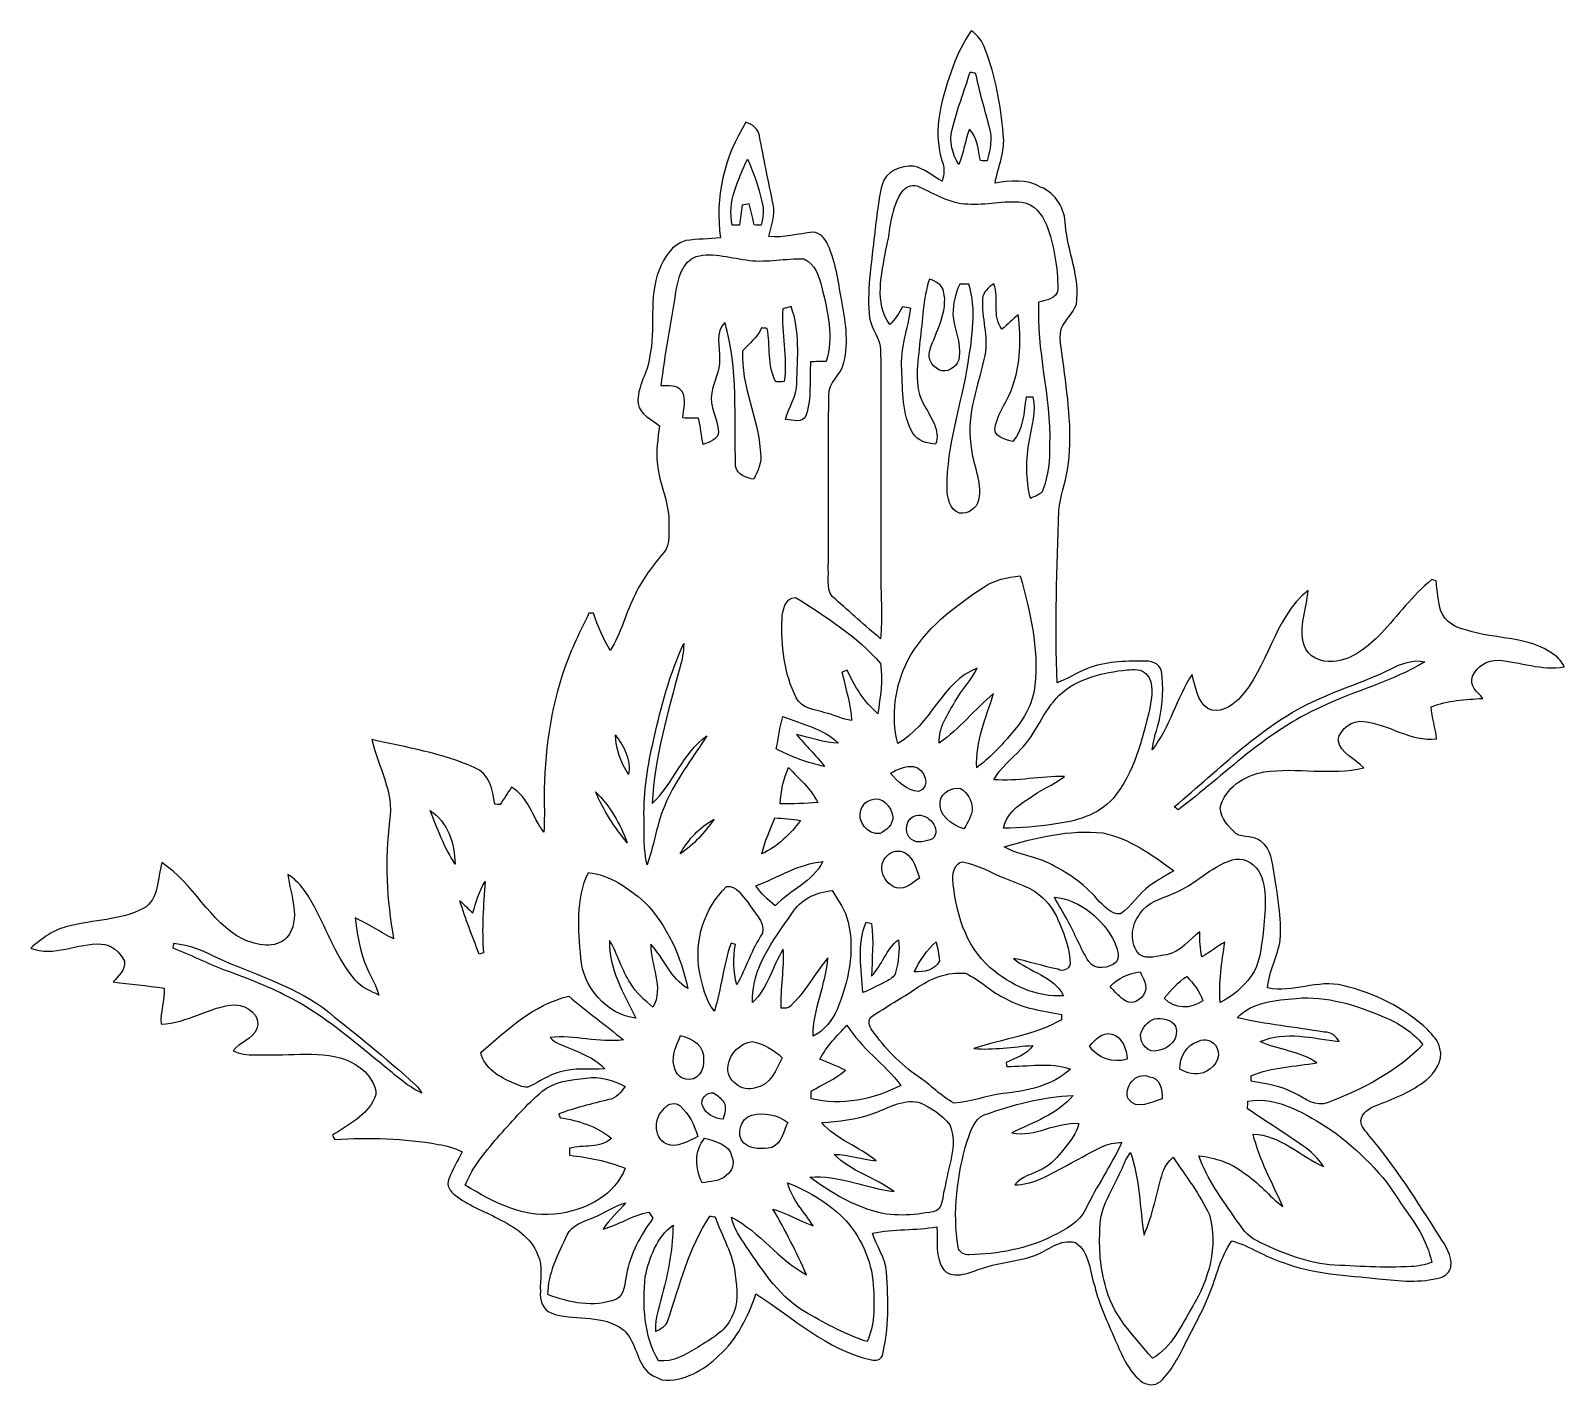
# Model space of a CAD drawing. Header units: centimetres. Extents: x -15.6 to 15.5, y -14.2 to 13.3.
import ezdxf

# ---------------------------------------------------------------- set-up
doc = ezdxf.new("R2010")
doc.units = ezdxf.units.CM
doc.header["$MEASUREMENT"] = 0
doc.layers.add('Layer 1', color=7, linetype='Continuous')

msp = doc.modelspace()

# ---------------------------------------------------------------- linework, layer by layer
at = {"layer": 'Layer 1', "color": 252}
for points, knots in [([(3.51296, 13.34594), (3.64737, 13.25457), (3.74368, 13.12122), (3.79695, 12.96741), (3.79695, 12.96741), (4.00509, 12.41707), (4.11092, 11.83146), (4.16242, 11.24691), (4.16242, 11.24691), (4.20476, 10.90648), (4.05659, 10.58369), (3.9938, 10.2556), (3.9938, 10.2556), (4.29966, 10.29864), (4.64079, 10.34309), (4.91949, 10.17411), (4.91949, 10.17411), (5.22605, 10.04958), (5.41902, 9.73032), (5.42114, 9.40329), (5.42114, 9.40329), (5.46735, 8.86213), (5.72841, 8.34602), (5.6448, 7.79462), (5.6448, 7.79462), (5.57107, 7.61259), (5.41937, 7.47571), (5.33329, 7.30109), (5.33329, 7.30109), (5.28637, 7.0418), (5.36046, 6.78356), (5.38974, 6.52709), (5.38974, 6.52709), (5.47617, 5.83636), (5.57495, 5.13397), (5.46629, 4.44006), (5.46629, 4.44006), (5.41937, 4.16278), (5.31001, 3.89855), (5.28849, 3.61633), (5.28849, 3.61633), (5.24263, 2.45039), (5.21335, 1.28235), (5.25251, 0.11571), (5.25251, 0.11571), (5.46453, 0.19932), (5.65714, 0.32279), (5.86775, 0.40922), (5.86775, 0.40922), (6.22582, 0.54857), (6.61635, 0.5588), (6.99594, 0.55845), (6.99594, 0.55845), (7.14657, 0.57397), (7.33002, 0.51576), (7.372, 0.35419), (7.372, 0.35419), (7.41151, 0.02999), (7.4041, -0.30374), (7.32719, -0.62265), (7.32719, -0.62265), (7.27816, -0.82762), (7.20725, -1.02835), (7.1822, -1.2386), (7.1822, -1.2386), (7.53921, -0.77893), (7.67609, -0.19544), (7.99183, 0.28822), (7.99183, 0.28822), (8.06168, 0.04657), (8.08919, -0.24448), (8.30827, -0.40499), (8.30827, -0.40499), (8.53052, -0.51223), (8.77429, -0.37218), (8.93127, -0.21802), (8.93127, -0.21802), (9.54722, 0.42651), (9.63366, 1.4224), (10.3445, 1.99178), (10.3445, 1.99178), (10.31557, 1.62525), (10.14659, 1.24778), (10.26301, 0.88406), (10.26301, 0.88406), (10.33004, 0.63782), (10.61226, 0.52987), (10.84686, 0.55033), (10.84686, 0.55033), (11.24056, 0.58314), (11.56406, 0.84561), (11.82652, 1.12007), (11.82652, 1.12007), (12.16977, 1.48519), (12.46576, 1.89618), (12.85734, 2.21439), (12.85734, 2.21439), (12.8778, 2.20733), (12.91907, 2.19322), (12.93989, 2.18616), (12.93989, 2.18616), (12.96952, 1.98191), (12.97728, 1.77094), (13.03902, 1.57233), (13.03902, 1.57233), (13.12333, 1.3522), (13.34488, 1.22837), (13.56536, 1.18357), (13.56536, 1.18357), (14.14639, 0.9973), (14.81949, 1.06609), (15.33137, 0.6918), (15.33137, 0.6918), (15.42662, 0.63394), (15.49153, 0.54187), (15.54233, 0.44485), (15.54233, 0.44485), (15.08654, 0.35348), (14.64874, 0.55245), (14.19789, 0.57468), (14.19789, 0.57468), (13.98164, 0.58103), (13.75833, 0.45791), (13.68284, 0.25047), (13.68284, 0.25047), (13.59888, 0.05256), (13.78902, -0.06279), (13.8871, -0.1965), (13.8871, -0.1965), (13.53573, -0.22296), (13.17343, -0.23566), (12.84217, -0.36901), (12.84217, -0.36901), (12.85205, -0.58949), (12.92966, -0.79834), (12.95082, -1.01671), (12.95082, -1.01671), (12.4273, -1.08162), (11.98386, -0.72073), (11.47798, -0.66534), (11.47798, -0.66534), (11.24126, -0.63288), (10.99538, -0.80786), (10.95269, -1.04069), (10.95269, -1.04069), (11.0049, -1.31798), (11.29524, -1.41958), (11.47551, -1.60302), (11.47551, -1.60302), (10.8077, -1.76848), (10.12014, -1.58785), (9.44774, -1.68981), (9.44774, -1.68981), (9.05898, -1.75436), (8.64764, -2.01401), (8.56403, -2.42006), (8.56403, -2.42006), (8.57603, -2.62925), (8.72631, -2.80776), (8.88083, -2.93758), (8.88083, -2.93758), (9.03429, -3.03883), (9.24701, -2.97145), (9.39236, -3.09704), (9.39236, -3.09704), (9.60543, -3.24591), (9.61072, -3.52637), (9.65694, -3.75603), (9.65694, -3.75603), (9.72326, -4.19841), (9.80899, -4.64326), (9.78006, -5.09305), (9.78006, -5.09305), (9.73208, -5.42854), (9.54722, -5.72699), (9.52429, -6.06919), (9.52429, -6.06919), (10.03371, -6.1849), (10.54135, -5.88821), (11.049, -6.02403), (11.049, -6.02403), (11.68753, -6.1655), (12.28725, -6.47418), (12.7695, -6.91621), (12.7695, -6.91621), (12.86722, -7.0291), (12.99351, -7.14375), (13.01821, -7.30003), (13.01821, -7.30003), (13.09088, -7.55509), (12.91343, -7.78051), (12.73986, -7.94279), (12.73986, -7.94279), (12.45164, -8.16328), (12.11509, -8.30615), (11.77784, -8.43315), (11.77784, -8.43315), (11.64061, -8.48607), (11.47374, -8.55416), (11.42541, -8.70902), (11.42541, -8.70902), (11.38202, -8.84626), (11.49068, -8.94609), (11.56053, -9.04205), (11.56053, -9.04205), (12.11368, -9.68304), (12.55854, -10.40553), (13.01574, -11.11568), (13.01574, -11.11568), (13.13109, -11.29982), (13.26268, -11.49597), (13.24292, -11.72633), (13.24292, -11.72633), (13.22352, -11.83111), (13.13462, -11.91154), (13.03514, -11.94117), (13.03514, -11.94117), (12.62592, -12.0583), (12.19306, -12.01632), (11.77607, -11.96834), (11.77607, -11.96834), (11.12449, -11.90096), (10.45774, -11.87274), (9.83721, -11.64096), (9.83721, -11.64096), (9.47737, -11.52772), (9.16411, -11.30371), (8.80039, -11.20175), (8.80039, -11.20175), (8.56297, -11.52596), (8.48995, -11.92565), (8.33896, -12.29042), (8.33896, -12.29042), (8.20455, -12.63474), (8.01546, -12.95294), (7.85424, -13.2842), (7.85424, -13.2842), (7.7156, -13.55654), (7.5752, -13.84018), (7.34801, -14.05043), (7.34801, -14.05043), (7.23371, -14.15097), (7.06191, -14.13192), (6.94831, -14.04126), (6.94831, -14.04126), (6.68796, -13.83101), (6.5659, -13.50963), (6.4329, -13.214), (6.4329, -13.214), (6.28227, -12.85381), (6.10552, -12.5028), (6.01627, -12.12039), (6.01627, -12.12039), (5.90973, -11.82264), (5.91855, -11.42682), (5.62539, -11.23597), (5.62539, -11.23597), (5.31742, -11.14672), (5.06554, -11.39543), (4.79989, -11.49809), (4.79989, -11.49809), (4.45805, -11.61979), (4.08834, -11.63285), (3.74579, -11.75314), (3.74579, -11.75314), (3.50379, -11.8237), (3.17888, -12.00573), (2.95381, -11.79124), (2.95381, -11.79124), (2.7753, -11.53583), (2.83069, -11.21022), (2.81411, -10.91706), (2.81411, -10.91706), (2.38196, -10.98656), (1.93816, -10.95798), (1.50918, -11.04547), (1.50918, -11.04547), (1.58679, -11.31499), (1.77659, -11.54501), (1.78964, -11.83358), (1.78964, -11.83358), (1.83339, -12.39661), (1.85173, -12.97517), (1.70815, -13.52726), (1.70815, -13.52726), (1.68063, -13.61793), (1.5681, -13.63698), (1.48731, -13.61581), (1.48731, -13.61581), (0.58773, -13.41261), (-0.09913, -12.76279), (-0.85478, -12.27772), (-0.85478, -12.27772), (-1.02094, -12.73704), (-1.23331, -13.19777), (-1.60584, -13.52832), (-1.60584, -13.52832), (-1.91735, -13.81831), (-2.31634, -14.07195), (-2.76225, -14.01657), (-2.76225, -14.01657), (-2.92135, -13.95906), (-3.08857, -13.87193), (-3.16371, -13.71141), (-3.16371, -13.71141), (-3.31047, -13.45248), (-3.35456, -13.10711), (-3.62973, -12.94553), (-3.62973, -12.94553), (-4.04707, -12.69047), (-4.56741, -12.82912), (-5.01227, -12.66331), (-5.01227, -12.66331), (-5.18407, -12.59558), (-5.24616, -12.39273), (-5.22746, -12.22269), (-5.22746, -12.22269), (-5.24369, -11.97751), (-5.16431, -11.71681), (-5.27861, -11.48786), (-5.27861, -11.48786), (-5.41726, -11.12449), (-5.76157, -10.91142), (-6.09318, -10.74632), (-6.09318, -10.74632), (-6.38246, -10.58933), (-6.69749, -10.47891), (-6.95819, -10.27289), (-6.95819, -10.27289), (-7.05556, -10.20022), (-7.14375, -10.07816), (-7.08413, -9.94798), (-7.08413, -9.94798), (-7.0171, -9.75289), (-6.90598, -9.57721), (-6.81284, -9.39412), (-6.81284, -9.39412), (-6.96701, -9.32145), (-7.13034, -9.26853), (-7.29933, -9.24313), (-7.29933, -9.24313), (-7.99148, -9.1186), (-8.69985, -9.09849), (-9.40047, -9.14647), (-9.40047, -9.14647), (-9.41493, -9.11684), (-9.4294, -9.08791), (-9.44351, -9.05898), (-9.44351, -9.05898), (-9.13659, -8.84343), (-8.74713, -8.66881), (-8.59226, -8.30439), (-8.59226, -8.30439), (-8.50018, -8.10472), (-8.67339, -7.90822), (-8.79052, -7.76711), (-8.79052, -7.76711), (-9.26183, -7.31061), (-9.97338, -7.42738), (-10.56569, -7.42809), (-10.56569, -7.42809), (-10.86238, -7.40939), (-11.18553, -7.47677), (-11.46351, -7.34448), (-11.46351, -7.34448), (-11.32417, -7.17479), (-11.07228, -7.10953), (-10.98162, -6.90174), (-10.98162, -6.90174), (-10.8779, -6.62869), (-11.17671, -6.42796), (-11.41201, -6.41138), (-11.41201, -6.41138), (-11.94082, -6.44172), (-12.3885, -6.79062), (-12.92331, -6.80544), (-12.92331, -6.80544), (-12.93954, -6.56026), (-12.84852, -6.32213), (-12.86263, -6.0766), (-12.86263, -6.0766), (-13.20624, -6.02368), (-13.55266, -5.99052), (-13.89768, -5.94924), (-13.89768, -5.94924), (-13.79326, -5.82471), (-13.63592, -5.71535), (-13.66802, -5.52521), (-13.66802, -5.52521), (-13.7601, -5.34211), (-13.92414, -5.1876), (-14.13969, -5.18089), (-14.13969, -5.18089), (-14.61664, -5.1495), (-15.10206, -5.45783), (-15.56808, -5.26203), (-15.56808, -5.26203), (-15.34336, -5.06906), (-15.09501, -4.87998), (-14.79868, -4.82036), (-14.79868, -4.82036), (-14.29808, -4.68489), (-13.75057, -4.70217), (-13.28279, -4.46052), (-13.28279, -4.46052), (-12.95506, -4.26932), (-13.00445, -3.84281), (-12.90673, -3.52919), (-12.90673, -3.52919), (-12.26679, -3.94864), (-11.94576, -4.72193), (-11.25855, -5.08423), (-11.25855, -5.08423), (-10.98409, -5.20277), (-10.60274, -5.28638), (-10.36849, -5.04825), (-10.36849, -5.04825), (-10.07392, -4.67642), (-10.29511, -4.18712), (-10.35297, -3.76873), (-10.35297, -3.76873), (-10.09791, -3.92077), (-9.94445, -4.18747), (-9.80334, -4.43971), (-9.80334, -4.43971), (-9.54229, -4.93783), (-9.34826, -5.47793), (-8.98313, -5.91467), (-8.98313, -5.91467), (-8.85754, -6.06002), (-8.67339, -6.13269), (-8.50371, -6.21453), (-8.50371, -6.21453), (-8.57956, -5.94536), (-8.75418, -5.71641), (-8.83179, -5.44795), (-8.83179, -5.44795), (-8.91117, -5.1883), (-8.95033, -4.91878), (-8.98384, -4.65067), (-8.98384, -4.65067), (-8.71714, -4.77873), (-8.46702, -4.93889), (-8.20491, -5.07682), (-8.20491, -5.07682), (-8.34884, -4.2859), (-8.38518, -3.47733), (-8.28957, -2.67829), (-8.28957, -2.67829), (-8.1848, -2.09832), (-8.53017, -1.58115), (-8.64553, -1.03293), (-8.64553, -1.03293), (-7.94879, -1.19521), (-7.22736, -1.30281), (-6.57084, -1.59808), (-6.57084, -1.59808), (-6.25828, -1.71309), (-6.19266, -2.05387), (-6.15386, -2.34209), (-6.15386, -2.34209), (-6.12669, -2.34456), (-6.07201, -2.3495), (-6.04485, -2.35197), (-6.04485, -2.35197), (-5.969, -2.23414), (-5.89315, -2.11596), (-5.81589, -1.99954), (-5.81589, -1.99954), (-5.46276, -2.19569), (-5.39503, -2.61444), (-5.15761, -2.90795), (-5.15761, -2.90795), (-5.14809, -2.673), (-5.14209, -2.43875), (-5.15479, -2.20416), (-5.15479, -2.20416), (-5.14844, -1.31233), (-5.02955, -0.41416), (-4.73322, 0.43004), (-4.73322, 0.43004), (-4.60304, 0.81068), (-4.41501, 1.16805), (-4.24286, 1.5307), (-4.24286, 1.5307), (-4.22063, 1.5307), (-4.17618, 1.53106), (-4.15396, 1.53106), (-4.15396, 1.53106), (-4.06012, 1.26894), (-3.95534, 1.01), (-3.81035, 0.77153), (-3.81035, 0.77153), (-3.58916, 1.13242), (-3.49109, 1.54834), (-3.30024, 1.9237), (-3.30024, 1.9237), (-3.15595, 2.23238), (-2.93934, 2.49943), (-2.72627, 2.7626), (-2.72627, 2.7626), (-2.57351, 2.93617), (-2.63984, 3.19581), (-2.62326, 3.40501), (-2.62326, 3.40501), (-2.62008, 3.80118), (-2.82258, 4.15819), (-2.85503, 4.54907), (-2.85503, 4.54907), (-2.88749, 4.81224), (-2.84656, 5.074), (-2.81023, 5.33365), (-2.81023, 5.33365), (-2.96545, 5.46029), (-3.21275, 5.5566), (-3.24591, 5.78273), (-3.24591, 5.78273), (-3.27942, 6.11434), (-3.048, 6.39621), (-3.01519, 6.72006), (-3.01519, 6.72006), (-2.87973, 7.30215), (-3.04729, 7.92833), (-2.81799, 8.49136), (-2.81799, 8.49136), (-2.72344, 8.74783), (-2.55623, 9.00818), (-2.28036, 9.08756), (-2.28036, 9.08756), (-2.04752, 9.12424), (-1.8094, 9.12072), (-1.57409, 9.14082), (-1.57409, 9.14082), (-1.69333, 9.94939), (-1.49895, 10.79994), (-1.05869, 11.48786), (-1.05869, 11.48786), (-0.93028, 11.44693), (-0.80751, 11.35274), (-0.78528, 11.21304), (-0.78528, 11.21304), (-0.70097, 10.74984), (-0.60078, 10.29017), (-0.50624, 9.82909), (-0.50624, 9.82909), (-0.45473, 9.60261), (-0.54539, 9.38742), (-0.59373, 9.17081), (-0.59373, 9.17081), (-0.29281, 9.13306), (0.00176, 9.23502), (0.29986, 9.25583), (0.29986, 9.25583), (0.44909, 9.25759), (0.54716, 9.12319), (0.60572, 9.00218), (0.60572, 9.00218), (0.76376, 8.65364), (0.80645, 8.26841), (0.88265, 7.89693), (0.88265, 7.89693), (0.95391, 7.47748), (1.03223, 7.03545), (0.92957, 6.61599), (0.92957, 6.61599), (0.88688, 6.36164), (0.59972, 6.21665), (0.62583, 5.94431), (0.62583, 5.94431), (0.59902, 4.76885), (0.63041, 3.59234), (0.61207, 2.41618), (0.61207, 2.41618), (0.62512, 2.21333), (0.55421, 1.95263), (0.75459, 1.81434), (0.75459, 1.81434), (1.06116, 1.54834), (1.35714, 1.26824), (1.67287, 1.01353), (1.67287, 1.01353), (1.71097, 1.43334), (1.67922, 1.85491), (1.67711, 2.27542), (1.67711, 2.27542), (1.66864, 3.80471), (1.68416, 5.334), (1.67358, 6.86294), (1.67358, 6.86294), (1.66934, 7.09965), (1.49366, 7.28627), (1.44956, 7.51205), (1.44956, 7.51205), (1.38501, 8.04933), (1.48484, 8.5852), (1.53846, 9.11825), (1.53846, 9.11825), (1.58397, 9.48619), (1.61607, 9.85732), (1.70321, 10.21856), (1.70321, 10.21856), (1.76177, 10.4902), (2.08668, 10.62461), (2.34103, 10.59498), (2.34103, 10.59498), (2.56117, 10.55758), (2.72662, 10.39001), (2.92241, 10.293), (2.92241, 10.293), (2.96122, 10.43023), (2.97321, 10.57663), (2.91783, 10.71104), (2.91783, 10.71104), (2.71321, 11.35345), (2.92664, 12.01808), (3.14325, 12.62486), (3.14325, 12.62486), (3.2325, 12.88097), (3.35986, 13.12263), (3.51296, 13.34594), (3.51296, 13.34594), (3.51296, 13.34594), (3.51296, 13.34594), (3.51296, 13.34594)], [0, 0, 0, 0, 0.00636943, 0.00636943, 0.00636943, 0.00636943, 0.01273885, 0.01273885, 0.01273885, 0.01273885, 0.01910828, 0.01910828, 0.01910828, 0.01910828, 0.02547771, 0.02547771, 0.02547771, 0.02547771, 0.03184713, 0.03184713, 0.03184713, 0.03184713, 0.03821656, 0.03821656, 0.03821656, 0.03821656, 0.04458599, 0.04458599, 0.04458599, 0.04458599, 0.05095541, 0.05095541, 0.05095541, 0.05095541, 0.05732484, 0.05732484, 0.05732484, 0.05732484, 0.06369427, 0.06369427, 0.06369427, 0.06369427, 0.07006369, 0.07006369, 0.07006369, 0.07006369, 0.07643312, 0.07643312, 0.07643312, 0.07643312, 0.08280255, 0.08280255, 0.08280255, 0.08280255, 0.08917197, 0.08917197, 0.08917197, 0.08917197, 0.0955414, 0.0955414, 0.0955414, 0.0955414, 0.10191083, 0.10191083, 0.10191083, 0.10191083, 0.10828025, 0.10828025, 0.10828025, 0.10828025, 0.11464968, 0.11464968, 0.11464968, 0.11464968, 0.12101911, 0.12101911, 0.12101911, 0.12101911, 0.12738854, 0.12738854, 0.12738854, 0.12738854, 0.13375796, 0.13375796, 0.13375796, 0.13375796, 0.14012739, 0.14012739, 0.14012739, 0.14012739, 0.14649682, 0.14649682, 0.14649682, 0.14649682, 0.15286624, 0.15286624, 0.15286624, 0.15286624, 0.15923567, 0.15923567, 0.15923567, 0.15923567, 0.1656051, 0.1656051, 0.1656051, 0.1656051, 0.17197452, 0.17197452, 0.17197452, 0.17197452, 0.17834395, 0.17834395, 0.17834395, 0.17834395, 0.18471338, 0.18471338, 0.18471338, 0.18471338, 0.1910828, 0.1910828, 0.1910828, 0.1910828, 0.19745223, 0.19745223, 0.19745223, 0.19745223, 0.20382166, 0.20382166, 0.20382166, 0.20382166, 0.21019108, 0.21019108, 0.21019108, 0.21019108, 0.21656051, 0.21656051, 0.21656051, 0.21656051, 0.22292994, 0.22292994, 0.22292994, 0.22292994, 0.22929936, 0.22929936, 0.22929936, 0.22929936, 0.23566879, 0.23566879, 0.23566879, 0.23566879, 0.24203822, 0.24203822, 0.24203822, 0.24203822, 0.24840764, 0.24840764, 0.24840764, 0.24840764, 0.25477707, 0.25477707, 0.25477707, 0.25477707, 0.2611465, 0.2611465, 0.2611465, 0.2611465, 0.26751592, 0.26751592, 0.26751592, 0.26751592, 0.27388535, 0.27388535, 0.27388535, 0.27388535, 0.28025478, 0.28025478, 0.28025478, 0.28025478, 0.2866242, 0.2866242, 0.2866242, 0.2866242, 0.29299363, 0.29299363, 0.29299363, 0.29299363, 0.29936306, 0.29936306, 0.29936306, 0.29936306, 0.30573248, 0.30573248, 0.30573248, 0.30573248, 0.31210191, 0.31210191, 0.31210191, 0.31210191, 0.31847134, 0.31847134, 0.31847134, 0.31847134, 0.32484076, 0.32484076, 0.32484076, 0.32484076, 0.33121019, 0.33121019, 0.33121019, 0.33121019, 0.33757962, 0.33757962, 0.33757962, 0.33757962, 0.34394904, 0.34394904, 0.34394904, 0.34394904, 0.35031847, 0.35031847, 0.35031847, 0.35031847, 0.3566879, 0.3566879, 0.3566879, 0.3566879, 0.36305732, 0.36305732, 0.36305732, 0.36305732, 0.36942675, 0.36942675, 0.36942675, 0.36942675, 0.37579618, 0.37579618, 0.37579618, 0.37579618, 0.38216561, 0.38216561, 0.38216561, 0.38216561, 0.38853503, 0.38853503, 0.38853503, 0.38853503, 0.39490446, 0.39490446, 0.39490446, 0.39490446, 0.40127389, 0.40127389, 0.40127389, 0.40127389, 0.40764331, 0.40764331, 0.40764331, 0.40764331, 0.41401274, 0.41401274, 0.41401274, 0.41401274, 0.42038217, 0.42038217, 0.42038217, 0.42038217, 0.42675159, 0.42675159, 0.42675159, 0.42675159, 0.43312102, 0.43312102, 0.43312102, 0.43312102, 0.43949045, 0.43949045, 0.43949045, 0.43949045, 0.44585987, 0.44585987, 0.44585987, 0.44585987, 0.4522293, 0.4522293, 0.4522293, 0.4522293, 0.45859873, 0.45859873, 0.45859873, 0.45859873, 0.46496815, 0.46496815, 0.46496815, 0.46496815, 0.47133758, 0.47133758, 0.47133758, 0.47133758, 0.47770701, 0.47770701, 0.47770701, 0.47770701, 0.48407643, 0.48407643, 0.48407643, 0.48407643, 0.49044586, 0.49044586, 0.49044586, 0.49044586, 0.49681529, 0.49681529, 0.49681529, 0.49681529, 0.50318471, 0.50318471, 0.50318471, 0.50318471, 0.50955414, 0.50955414, 0.50955414, 0.50955414, 0.51592357, 0.51592357, 0.51592357, 0.51592357, 0.52229299, 0.52229299, 0.52229299, 0.52229299, 0.52866242, 0.52866242, 0.52866242, 0.52866242, 0.53503185, 0.53503185, 0.53503185, 0.53503185, 0.54140127, 0.54140127, 0.54140127, 0.54140127, 0.5477707, 0.5477707, 0.5477707, 0.5477707, 0.55414013, 0.55414013, 0.55414013, 0.55414013, 0.56050955, 0.56050955, 0.56050955, 0.56050955, 0.56687898, 0.56687898, 0.56687898, 0.56687898, 0.57324841, 0.57324841, 0.57324841, 0.57324841, 0.57961783, 0.57961783, 0.57961783, 0.57961783, 0.58598726, 0.58598726, 0.58598726, 0.58598726, 0.59235669, 0.59235669, 0.59235669, 0.59235669, 0.59872611, 0.59872611, 0.59872611, 0.59872611, 0.60509554, 0.60509554, 0.60509554, 0.60509554, 0.61146497, 0.61146497, 0.61146497, 0.61146497, 0.61783439, 0.61783439, 0.61783439, 0.61783439, 0.62420382, 0.62420382, 0.62420382, 0.62420382, 0.63057325, 0.63057325, 0.63057325, 0.63057325, 0.63694268, 0.63694268, 0.63694268, 0.63694268, 0.6433121, 0.6433121, 0.6433121, 0.6433121, 0.64968153, 0.64968153, 0.64968153, 0.64968153, 0.65605096, 0.65605096, 0.65605096, 0.65605096, 0.66242038, 0.66242038, 0.66242038, 0.66242038, 0.66878981, 0.66878981, 0.66878981, 0.66878981, 0.67515924, 0.67515924, 0.67515924, 0.67515924, 0.68152866, 0.68152866, 0.68152866, 0.68152866, 0.68789809, 0.68789809, 0.68789809, 0.68789809, 0.69426752, 0.69426752, 0.69426752, 0.69426752, 0.70063694, 0.70063694, 0.70063694, 0.70063694, 0.70700637, 0.70700637, 0.70700637, 0.70700637, 0.7133758, 0.7133758, 0.7133758, 0.7133758, 0.71974522, 0.71974522, 0.71974522, 0.71974522, 0.72611465, 0.72611465, 0.72611465, 0.72611465, 0.73248408, 0.73248408, 0.73248408, 0.73248408, 0.7388535, 0.7388535, 0.7388535, 0.7388535, 0.74522293, 0.74522293, 0.74522293, 0.74522293, 0.75159236, 0.75159236, 0.75159236, 0.75159236, 0.75796178, 0.75796178, 0.75796178, 0.75796178, 0.76433121, 0.76433121, 0.76433121, 0.76433121, 0.77070064, 0.77070064, 0.77070064, 0.77070064, 0.77707006, 0.77707006, 0.77707006, 0.77707006, 0.78343949, 0.78343949, 0.78343949, 0.78343949, 0.78980892, 0.78980892, 0.78980892, 0.78980892, 0.79617834, 0.79617834, 0.79617834, 0.79617834, 0.80254777, 0.80254777, 0.80254777, 0.80254777, 0.8089172, 0.8089172, 0.8089172, 0.8089172, 0.81528662, 0.81528662, 0.81528662, 0.81528662, 0.82165605, 0.82165605, 0.82165605, 0.82165605, 0.82802548, 0.82802548, 0.82802548, 0.82802548, 0.8343949, 0.8343949, 0.8343949, 0.8343949, 0.84076433, 0.84076433, 0.84076433, 0.84076433, 0.84713376, 0.84713376, 0.84713376, 0.84713376, 0.85350318, 0.85350318, 0.85350318, 0.85350318, 0.85987261, 0.85987261, 0.85987261, 0.85987261, 0.86624204, 0.86624204, 0.86624204, 0.86624204, 0.87261146, 0.87261146, 0.87261146, 0.87261146, 0.87898089, 0.87898089, 0.87898089, 0.87898089, 0.88535032, 0.88535032, 0.88535032, 0.88535032, 0.89171975, 0.89171975, 0.89171975, 0.89171975, 0.89808917, 0.89808917, 0.89808917, 0.89808917, 0.9044586, 0.9044586, 0.9044586, 0.9044586, 0.91082803, 0.91082803, 0.91082803, 0.91082803, 0.91719745, 0.91719745, 0.91719745, 0.91719745, 0.92356688, 0.92356688, 0.92356688, 0.92356688, 0.92993631, 0.92993631, 0.92993631, 0.92993631, 0.93630573, 0.93630573, 0.93630573, 0.93630573, 0.94267516, 0.94267516, 0.94267516, 0.94267516, 0.94904459, 0.94904459, 0.94904459, 0.94904459, 0.95541401, 0.95541401, 0.95541401, 0.95541401, 0.96178344, 0.96178344, 0.96178344, 0.96178344, 0.96815287, 0.96815287, 0.96815287, 0.96815287, 0.97452229, 0.97452229, 0.97452229, 0.97452229, 0.98089172, 0.98089172, 0.98089172, 0.98089172, 0.98726115, 0.98726115, 0.98726115, 0.98726115, 1, 1, 1, 1]), ([(3.48756, 12.50632), (3.37467, 12.11545), (3.21239, 11.73833), (3.12737, 11.33969), (3.12737, 11.33969), (3.05329, 11.09204), (3.13267, 10.84509), (3.2572, 10.63025), (3.2572, 10.63025), (3.35668, 10.86097), (3.38772, 11.11426), (3.47451, 11.34992), (3.47451, 11.34992), (3.64525, 11.18306), (3.64525, 10.928), (3.69676, 10.70963), (3.69676, 10.70963), (3.74121, 10.70857), (3.78636, 10.70751), (3.83152, 10.70681), (3.83152, 10.70681), (3.90384, 10.92553), (3.94018, 11.16154), (3.87597, 11.38837), (3.87597, 11.38837), (3.77896, 11.75456), (3.67136, 12.11827), (3.59339, 12.48939), (3.59339, 12.48939), (3.55776, 12.49539), (3.52249, 12.50103), (3.48756, 12.50632), (3.48756, 12.50632), (3.48756, 12.50632), (3.48756, 12.50632), (3.48756, 12.50632)], [0, 0, 0, 0, 0.1, 0.1, 0.1, 0.1, 0.2, 0.2, 0.2, 0.2, 0.3, 0.3, 0.3, 0.3, 0.4, 0.4, 0.4, 0.4, 0.5, 0.5, 0.5, 0.5, 0.6, 0.6, 0.6, 0.6, 0.7, 0.7, 0.7, 0.7, 0.8, 0.8, 0.8, 0.8, 1, 1, 1, 1]), ([(-1.03046, 10.73856), (-1.21744, 10.32122), (-1.44216, 9.8679), (-1.33632, 9.40082), (-1.33632, 9.40082), (-1.28623, 9.40188), (-1.23613, 9.40259), (-1.18604, 9.40294), (-1.18604, 9.40294), (-1.16911, 9.53876), (-1.15111, 9.67387), (-1.13242, 9.80899), (-1.13242, 9.80899), (-1.08691, 9.81675), (-1.04105, 9.82416), (-0.99483, 9.83121), (-0.99483, 9.83121), (-0.95462, 9.69045), (-0.92287, 9.54793), (-0.89041, 9.40506), (-0.89041, 9.40506), (-0.84349, 9.40329), (-0.79622, 9.40188), (-0.74895, 9.40047), (-0.74895, 9.40047), (-0.71473, 9.55816), (-0.68615, 9.72185), (-0.7366, 9.88025), (-0.7366, 9.88025), (-0.80504, 10.17482), (-0.89429, 10.46797), (-1.03046, 10.73856), (-1.03046, 10.73856), (-1.03046, 10.73856), (-1.03046, 10.73856), (-1.03046, 10.73856)], [0, 0, 0, 0, 0.1, 0.1, 0.1, 0.1, 0.2, 0.2, 0.2, 0.2, 0.3, 0.3, 0.3, 0.3, 0.4, 0.4, 0.4, 0.4, 0.5, 0.5, 0.5, 0.5, 0.6, 0.6, 0.6, 0.6, 0.7, 0.7, 0.7, 0.7, 0.8, 0.8, 0.8, 0.8, 1, 1, 1, 1]), ([(2.1336, 10.10744), (1.86549, 9.76383), (1.88842, 9.30734), (1.78082, 8.90517), (1.78082, 8.90517), (1.69721, 8.41057), (1.53564, 7.82708), (1.86231, 7.38434), (1.86231, 7.38434), (1.96779, 7.48877), (2.05034, 7.6133), (2.11596, 7.74594), (2.11596, 7.74594), (2.17311, 7.73536), (2.23026, 7.72442), (2.28741, 7.71278), (2.28741, 7.71278), (2.22744, 7.29897), (2.07081, 6.89786), (2.1022, 6.47347), (2.1022, 6.47347), (2.12408, 6.03956), (2.10361, 5.57212), (2.32833, 5.18301), (2.32833, 5.18301), (2.41935, 5.01756), (2.61937, 4.97911), (2.78906, 4.95582), (2.78906, 4.95582), (2.89278, 5.23875), (2.69028, 5.49804), (2.56505, 5.73722), (2.56505, 5.73722), (2.32551, 6.13375), (2.43699, 6.61846), (2.46874, 7.05309), (2.46874, 7.05309), (2.53012, 7.47113), (2.52906, 7.90363), (2.66453, 8.30792), (2.66453, 8.30792), (2.78201, 8.26064), (2.92135, 8.20138), (2.95099, 8.06274), (2.95099, 8.06274), (3.05082, 7.63552), (2.78977, 7.24958), (2.67123, 6.85835), (2.67123, 6.85835), (2.61091, 6.67244), (2.74426, 6.49358), (2.91606, 6.4456), (2.91606, 6.4456), (3.07904, 6.42408), (3.24732, 6.55144), (3.26319, 6.71971), (3.26319, 6.71971), (3.31188, 7.01992), (3.1563, 7.3025), (3.14078, 7.59883), (3.14078, 7.59883), (3.14431, 7.80803), (3.18488, 8.01899), (3.28224, 8.20561), (3.28224, 8.20561), (3.34186, 8.20596), (3.40184, 8.20632), (3.46216, 8.20632), (3.46216, 8.20632), (3.62479, 7.68985), (3.52884, 7.13317), (3.4484, 6.60929), (3.4484, 6.60929), (3.31893, 5.76298), (3.01166, 4.93995), (3.02331, 4.07529), (3.02331, 4.07529), (3.02189, 3.88585), (3.06529, 3.62656), (3.27448, 3.55812), (3.27448, 3.55812), (3.4417, 3.53624), (3.62585, 3.6516), (3.65901, 3.82235), (3.65901, 3.82235), (3.74333, 4.21358), (3.5246, 4.57129), (3.50449, 4.95512), (3.50449, 4.95512), (3.40536, 5.5753), (3.66713, 6.16479), (3.78425, 6.76063), (3.78425, 6.76063), (3.87209, 7.14375), (3.70805, 7.52475), (3.74191, 7.90822), (3.74191, 7.90822), (3.75144, 8.04721), (3.85974, 8.14282), (3.97122, 8.20949), (3.97122, 8.20949), (4.08975, 7.91457), (3.92289, 7.55685), (4.1342, 7.29403), (4.1342, 7.29403), (4.25062, 7.38505), (4.35681, 7.48771), (4.46652, 7.58649), (4.46652, 7.58649), (4.52579, 7.09895), (4.51591, 6.59059), (4.34904, 6.12387), (4.34904, 6.12387), (4.26156, 5.85258), (4.06964, 5.62434), (4.00579, 5.34529), (4.00579, 5.34529), (3.91195, 5.10681), (4.21146, 5.05248), (4.35822, 5.01403), (4.35822, 5.01403), (4.56988, 5.26838), (4.58152, 5.59753), (4.62351, 5.90903), (4.62351, 5.90903), (4.65949, 5.90973), (4.7311, 5.9115), (4.76709, 5.91256), (4.76709, 5.91256), (4.84329, 5.62187), (4.73781, 5.32941), (4.69089, 5.04331), (4.69089, 5.04331), (4.61645, 4.65384), (4.61857, 4.24497), (4.71205, 3.85868), (4.71205, 3.85868), (4.79107, 3.90701), (4.93289, 3.92289), (4.9657, 4.0319), (4.9657, 4.0319), (5.07824, 4.32576), (5.10328, 4.64397), (5.10117, 4.95618), (5.10117, 4.95618), (5.12833, 5.92526), (4.82671, 6.8707), (4.87892, 7.84084), (4.87892, 7.84084), (5.03096, 7.88282), (5.24969, 7.90222), (5.26662, 8.10013), (5.26662, 8.10013), (5.26521, 8.54428), (5.19501, 8.99372), (5.03555, 9.40999), (5.03555, 9.40999), (4.94982, 9.62695), (4.78014, 9.82945), (4.53919, 9.86896), (4.53919, 9.86896), (4.17195, 9.90812), (3.80824, 9.80193), (3.44029, 9.83474), (3.44029, 9.83474), (3.08046, 9.83192), (2.77107, 10.04006), (2.45392, 10.17976), (2.45392, 10.17976), (2.34597, 10.23408), (2.20909, 10.19881), (2.1336, 10.10744), (2.1336, 10.10744), (2.1336, 10.10744), (2.1336, 10.10744), (2.1336, 10.10744)], [0, 0, 0, 0, 0.02222222, 0.02222222, 0.02222222, 0.02222222, 0.04444444, 0.04444444, 0.04444444, 0.04444444, 0.06666667, 0.06666667, 0.06666667, 0.06666667, 0.08888889, 0.08888889, 0.08888889, 0.08888889, 0.11111111, 0.11111111, 0.11111111, 0.11111111, 0.13333333, 0.13333333, 0.13333333, 0.13333333, 0.15555556, 0.15555556, 0.15555556, 0.15555556, 0.17777778, 0.17777778, 0.17777778, 0.17777778, 0.2, 0.2, 0.2, 0.2, 0.22222222, 0.22222222, 0.22222222, 0.22222222, 0.24444444, 0.24444444, 0.24444444, 0.24444444, 0.26666667, 0.26666667, 0.26666667, 0.26666667, 0.28888889, 0.28888889, 0.28888889, 0.28888889, 0.31111111, 0.31111111, 0.31111111, 0.31111111, 0.33333333, 0.33333333, 0.33333333, 0.33333333, 0.35555556, 0.35555556, 0.35555556, 0.35555556, 0.37777778, 0.37777778, 0.37777778, 0.37777778, 0.4, 0.4, 0.4, 0.4, 0.42222222, 0.42222222, 0.42222222, 0.42222222, 0.44444444, 0.44444444, 0.44444444, 0.44444444, 0.46666667, 0.46666667, 0.46666667, 0.46666667, 0.48888889, 0.48888889, 0.48888889, 0.48888889, 0.51111111, 0.51111111, 0.51111111, 0.51111111, 0.53333333, 0.53333333, 0.53333333, 0.53333333, 0.55555556, 0.55555556, 0.55555556, 0.55555556, 0.57777778, 0.57777778, 0.57777778, 0.57777778, 0.6, 0.6, 0.6, 0.6, 0.62222222, 0.62222222, 0.62222222, 0.62222222, 0.64444444, 0.64444444, 0.64444444, 0.64444444, 0.66666667, 0.66666667, 0.66666667, 0.66666667, 0.68888889, 0.68888889, 0.68888889, 0.68888889, 0.71111111, 0.71111111, 0.71111111, 0.71111111, 0.73333333, 0.73333333, 0.73333333, 0.73333333, 0.75555556, 0.75555556, 0.75555556, 0.75555556, 0.77777778, 0.77777778, 0.77777778, 0.77777778, 0.8, 0.8, 0.8, 0.8, 0.82222222, 0.82222222, 0.82222222, 0.82222222, 0.84444444, 0.84444444, 0.84444444, 0.84444444, 0.86666667, 0.86666667, 0.86666667, 0.86666667, 0.88888889, 0.88888889, 0.88888889, 0.88888889, 0.91111111, 0.91111111, 0.91111111, 0.91111111, 0.93333333, 0.93333333, 0.93333333, 0.93333333, 0.95555556, 0.95555556, 0.95555556, 0.95555556, 1, 1, 1, 1]), ([(-2.06516, 8.76829), (-2.3562, 8.66387), (-2.43099, 8.31709), (-2.47756, 8.04827), (-2.47756, 8.04827), (-2.57951, 7.41257), (-2.70016, 6.77933), (-2.77918, 6.1401), (-2.77918, 6.1401), (-2.63878, 6.13763), (-2.44828, 6.17502), (-2.3622, 6.03215), (-2.3622, 6.03215), (-2.24825, 5.87269), (-2.33504, 5.66596), (-2.33715, 5.49134), (-2.33715, 5.49134), (-2.23132, 5.48358), (-2.12478, 5.48781), (-2.01859, 5.48922), (-2.01859, 5.48922), (-1.98191, 5.31177), (-1.96427, 5.1308), (-1.92899, 4.953), (-1.92899, 4.953), (-1.81046, 4.99674), (-1.62736, 5.05178), (-1.61219, 5.20629), (-1.61219, 5.20629), (-1.6316, 5.47582), (-1.80234, 5.7217), (-1.75225, 5.99757), (-1.75225, 5.99757), (-1.72297, 6.23182), (-1.57198, 6.44066), (-1.59667, 6.68337), (-1.59667, 6.68337), (-1.57798, 6.93032), (-1.69933, 7.23547), (-1.48449, 7.42632), (-1.48449, 7.42632), (-1.21179, 6.47841), (-1.29928, 5.48464), (-1.26859, 4.51238), (-1.26859, 4.51238), (-1.23931, 4.33917), (-1.04916, 4.27002), (-0.89711, 4.2478), (-0.89711, 4.2478), (-0.82832, 4.41748), (-0.72002, 4.58541), (-0.76482, 4.77837), (-0.76482, 4.77837), (-0.79446, 5.48464), (-1.16769, 6.13622), (-1.12677, 6.84847), (-1.12677, 6.84847), (-0.99624, 7.00229), (-0.82303, 7.12399), (-0.74083, 7.31626), (-0.74083, 7.31626), (-0.70344, 7.31308), (-0.66569, 7.30956), (-0.62794, 7.30567), (-0.62794, 7.30567), (-0.56198, 6.94655), (-0.62936, 6.55532), (-0.45297, 6.223), (-0.45297, 6.223), (-0.39652, 6.22476), (-0.33973, 6.22617), (-0.28258, 6.22759), (-0.28258, 6.22759), (-0.21237, 6.71865), (-0.3489, 7.20972), (-0.30939, 7.70184), (-0.30939, 7.70184), (-0.25471, 7.71842), (-0.19967, 7.73536), (-0.14429, 7.75194), (-0.14429, 7.75194), (0.04763, 7.2577), (-0.01693, 6.70913), (-0.02611, 6.1916), (-0.02611, 6.1916), (-0.0187, 5.9249), (-0.20144, 5.71183), (-0.25506, 5.45924), (-0.25506, 5.45924), (-0.10971, 5.44689), (0.09701, 5.37457), (0.1651, 5.55096), (0.1651, 5.55096), (0.27552, 5.89597), (0.22507, 6.26992), (0.25259, 6.62799), (0.25259, 6.62799), (0.35878, 6.63399), (0.46496, 6.6354), (0.5715, 6.63787), (0.5715, 6.63787), (0.72637, 7.12752), (0.59831, 7.64999), (0.48084, 8.13364), (0.48084, 8.13364), (0.42369, 8.35554), (0.34608, 8.62154), (0.11324, 8.71749), (0.11324, 8.71749), (-0.25471, 8.73196), (-0.62159, 8.64129), (-0.98989, 8.68715), (-0.98989, 8.68715), (-1.34691, 8.72596), (-1.70462, 8.85649), (-2.06516, 8.76829), (-2.06516, 8.76829), (-2.06516, 8.76829), (-2.06516, 8.76829), (-2.06516, 8.76829)], [0, 0, 0, 0, 0.03225806, 0.03225806, 0.03225806, 0.03225806, 0.06451613, 0.06451613, 0.06451613, 0.06451613, 0.09677419, 0.09677419, 0.09677419, 0.09677419, 0.12903226, 0.12903226, 0.12903226, 0.12903226, 0.16129032, 0.16129032, 0.16129032, 0.16129032, 0.19354839, 0.19354839, 0.19354839, 0.19354839, 0.22580645, 0.22580645, 0.22580645, 0.22580645, 0.25806452, 0.25806452, 0.25806452, 0.25806452, 0.29032258, 0.29032258, 0.29032258, 0.29032258, 0.32258065, 0.32258065, 0.32258065, 0.32258065, 0.35483871, 0.35483871, 0.35483871, 0.35483871, 0.38709677, 0.38709677, 0.38709677, 0.38709677, 0.41935484, 0.41935484, 0.41935484, 0.41935484, 0.4516129, 0.4516129, 0.4516129, 0.4516129, 0.48387097, 0.48387097, 0.48387097, 0.48387097, 0.51612903, 0.51612903, 0.51612903, 0.51612903, 0.5483871, 0.5483871, 0.5483871, 0.5483871, 0.58064516, 0.58064516, 0.58064516, 0.58064516, 0.61290323, 0.61290323, 0.61290323, 0.61290323, 0.64516129, 0.64516129, 0.64516129, 0.64516129, 0.67741935, 0.67741935, 0.67741935, 0.67741935, 0.70967742, 0.70967742, 0.70967742, 0.70967742, 0.74193548, 0.74193548, 0.74193548, 0.74193548, 0.77419355, 0.77419355, 0.77419355, 0.77419355, 0.80645161, 0.80645161, 0.80645161, 0.80645161, 0.83870968, 0.83870968, 0.83870968, 0.83870968, 0.87096774, 0.87096774, 0.87096774, 0.87096774, 0.90322581, 0.90322581, 0.90322581, 0.90322581, 0.93548387, 0.93548387, 0.93548387, 0.93548387, 1, 1, 1, 1]), ([(3.76484, 2.05669), (3.16371, 1.66758), (2.56364, 1.21356), (2.22179, 0.56727), (2.22179, 0.56727), (1.96321, 0.0568), (1.87854, -0.55351), (2.02106, -1.11019), (2.02106, -1.11019), (2.6924, -0.74683), (2.90654, 0.13582), (3.63185, 0.41769), (3.63185, 0.41769), (3.51402, 0.17357), (3.31893, -0.02152), (3.18558, -0.25682), (3.18558, -0.25682), (3.03636, -0.51611), (2.84445, -0.78775), (2.86279, -1.10243), (2.86279, -1.10243), (3.2766, -0.82021), (3.58563, -0.41451), (3.96628, -0.0949), (3.96628, -0.0949), (3.81388, -0.58808), (3.5941, -1.07491), (3.62232, -1.60338), (3.62232, -1.60338), (3.86927, -1.42099), (4.08129, -1.19662), (4.28166, -0.96485), (4.28166, -0.96485), (4.5399, -0.67628), (4.7692, -0.32949), (4.80025, 0.06703), (4.80025, 0.06703), (4.88632, 0.81844), (4.70747, 1.57198), (4.50356, 2.29094), (4.50356, 2.29094), (4.24603, 2.2539), (3.98145, 2.21227), (3.76484, 2.05669), (3.76484, 2.05669), (3.76484, 2.05669), (3.76484, 2.05669), (3.76484, 2.05669)], [0, 0, 0, 0, 0.07692308, 0.07692308, 0.07692308, 0.07692308, 0.15384615, 0.15384615, 0.15384615, 0.15384615, 0.23076923, 0.23076923, 0.23076923, 0.23076923, 0.30769231, 0.30769231, 0.30769231, 0.30769231, 0.38461538, 0.38461538, 0.38461538, 0.38461538, 0.46153846, 0.46153846, 0.46153846, 0.46153846, 0.53846154, 0.53846154, 0.53846154, 0.53846154, 0.61538462, 0.61538462, 0.61538462, 0.61538462, 0.69230769, 0.69230769, 0.69230769, 0.69230769, 0.76923077, 0.76923077, 0.76923077, 0.76923077, 0.84615385, 0.84615385, 0.84615385, 0.84615385, 1, 1, 1, 1]), ([(-0.32703, 1.41887), (-0.35101, 0.87595), (-0.28434, 0.30798), (-0.03951, -0.18344), (-0.03951, -0.18344), (0.06809, -0.40287), (0.33796, -0.42192), (0.54363, -0.49036), (0.54363, -0.49036), (0.72708, -0.52776), (0.89394, -0.62477), (1.08197, -0.64417), (1.08197, -0.64417), (1.06751, -0.30974), (0.95991, 0.00776), (0.88971, 0.33232), (0.88971, 0.33232), (0.92498, 0.34643), (0.96026, 0.36019), (0.99589, 0.37359), (0.99589, 0.37359), (1.14688, 0.0441), (1.34091, -0.27446), (1.61996, -0.51118), (1.61996, -0.51118), (1.65841, -0.17427), (1.72826, 0.17463), (1.67217, 0.51012), (1.67217, 0.51012), (1.18957, 1.06433), (0.56162, 1.46403), (-0.05503, 1.85067), (-0.05503, 1.85067), (-0.26882, 1.84609), (-0.31503, 1.58221), (-0.32703, 1.41887), (-0.32703, 1.41887), (-0.32703, 1.41887), (-0.32703, 1.41887), (-0.32703, 1.41887)], [0, 0, 0, 0, 0.09090909, 0.09090909, 0.09090909, 0.09090909, 0.18181818, 0.18181818, 0.18181818, 0.18181818, 0.27272727, 0.27272727, 0.27272727, 0.27272727, 0.36363636, 0.36363636, 0.36363636, 0.36363636, 0.45454545, 0.45454545, 0.45454545, 0.45454545, 0.54545455, 0.54545455, 0.54545455, 0.54545455, 0.63636364, 0.63636364, 0.63636364, 0.63636364, 0.72727273, 0.72727273, 0.72727273, 0.72727273, 0.81818182, 0.81818182, 0.81818182, 0.81818182, 1, 1, 1, 1]), ([(-2.92735, -1.02658), (-3.05435, -1.55046), (-3.13725, -2.08739), (-3.12632, -2.62819), (-3.12632, -2.62819), (-3.1175, -2.94181), (-3.13937, -3.2639), (-3.06282, -3.57152), (-3.06282, -3.57152), (-2.90336, -3.12103), (-2.85186, -2.63313), (-2.62996, -2.20416), (-2.62996, -2.20416), (-2.42111, -1.75824), (-2.11138, -1.37301), (-1.85385, -0.95638), (-1.85385, -0.95638), (-2.3428, -1.30563), (-2.52518, -1.92511), (-2.95839, -2.32657), (-2.95839, -2.32657), (-2.91289, -1.38712), (-2.64125, -0.48154), (-2.39959, 0.42086), (-2.39959, 0.42086), (-2.35338, 0.58244), (-2.32551, 0.74859), (-2.31951, 0.91652), (-2.31951, 0.91652), (-2.60738, 0.29916), (-2.77989, -0.36371), (-2.92735, -1.02658), (-2.92735, -1.02658), (-2.92735, -1.02658), (-2.92735, -1.02658), (-2.92735, -1.02658)], [0, 0, 0, 0, 0.1, 0.1, 0.1, 0.1, 0.2, 0.2, 0.2, 0.2, 0.3, 0.3, 0.3, 0.3, 0.4, 0.4, 0.4, 0.4, 0.5, 0.5, 0.5, 0.5, 0.6, 0.6, 0.6, 0.6, 0.7, 0.7, 0.7, 0.7, 0.8, 0.8, 0.8, 0.8, 1, 1, 1, 1]), ([(6.6742, 0.38241), (6.18172, 0.32773), (5.65961, 0.21555), (5.28955, -0.13935), (5.28955, -0.13935), (4.96746, -0.45685), (4.83517, -0.9144), (4.51273, -1.23225), (4.51273, -1.23225), (4.32576, -1.43157), (4.10422, -1.60479), (3.96699, -1.84609), (3.96699, -1.84609), (4.44817, -1.88807), (4.92407, -1.77094), (5.40279, -1.78118), (5.40279, -1.78118), (5.17243, -1.95404), (4.90114, -2.06234), (4.67042, -2.23485), (4.67042, -2.23485), (4.45311, -2.38337), (4.20617, -2.54494), (4.16772, -2.83139), (4.16772, -2.83139), (4.50885, -2.83245), (4.84928, -2.79612), (5.18724, -2.7499), (5.18724, -2.7499), (5.62469, -2.68923), (6.08647, -2.57387), (6.38916, -2.22532), (6.38916, -2.22532), (6.81708, -1.70744), (6.98429, -1.03505), (7.13422, -0.39441), (7.13422, -0.39441), (7.17021, -0.1651), (7.23477, 0.1016), (7.06614, 0.29281), (7.06614, 0.29281), (6.97618, 0.41099), (6.80085, 0.38347), (6.6742, 0.38241), (6.6742, 0.38241), (6.6742, 0.38241), (6.6742, 0.38241), (6.6742, 0.38241)], [0, 0, 0, 0, 0.07692308, 0.07692308, 0.07692308, 0.07692308, 0.15384615, 0.15384615, 0.15384615, 0.15384615, 0.23076923, 0.23076923, 0.23076923, 0.23076923, 0.30769231, 0.30769231, 0.30769231, 0.30769231, 0.38461538, 0.38461538, 0.38461538, 0.38461538, 0.46153846, 0.46153846, 0.46153846, 0.46153846, 0.53846154, 0.53846154, 0.53846154, 0.53846154, 0.61538462, 0.61538462, 0.61538462, 0.61538462, 0.69230769, 0.69230769, 0.69230769, 0.69230769, 0.76923077, 0.76923077, 0.76923077, 0.76923077, 0.84615385, 0.84615385, 0.84615385, 0.84615385, 1, 1, 1, 1]), ([(12.01667, 0.39864), (11.53548, 0.15311), (11.01266, 0.00423), (10.52442, -0.22507), (10.52442, -0.22507), (9.41141, -0.72284), (8.5598, -1.62701), (7.63305, -2.39183), (7.63305, -2.39183), (7.65704, -2.41441), (7.68138, -2.43734), (7.70608, -2.46027), (7.70608, -2.46027), (8.65646, -1.74625), (9.4996, -0.86043), (10.60309, -0.3743), (10.60309, -0.3743), (11.29136, -0.03634), (12.05265, 0.13935), (12.70988, 0.54328), (12.70988, 0.54328), (12.46999, 0.60572), (12.22834, 0.50306), (12.01667, 0.39864), (12.01667, 0.39864), (12.01667, 0.39864), (12.01667, 0.39864), (12.01667, 0.39864)], [0, 0, 0, 0, 0.125, 0.125, 0.125, 0.125, 0.25, 0.25, 0.25, 0.25, 0.375, 0.375, 0.375, 0.375, 0.5, 0.5, 0.5, 0.5, 0.625, 0.625, 0.625, 0.625, 0.75, 0.75, 0.75, 0.75, 1, 1, 1, 1]), ([(-0.30903, -0.56586), (-0.37359, -0.7807), (-0.40076, -1.00365), (-0.44344, -1.22343), (-0.44344, -1.22343), (-0.13582, -1.38289), (0.19191, -1.50813), (0.53234, -1.57586), (0.53234, -1.57586), (0.36336, -1.34408), (0.14499, -1.15429), (-0.02999, -0.92745), (-0.02999, -0.92745), (0.24977, -1.00224), (0.52634, -1.09467), (0.8195, -1.10419), (0.8195, -1.10419), (0.50976, -0.8128), (0.0762, -0.71402), (-0.30903, -0.56586), (-0.30903, -0.56586), (-0.30903, -0.56586), (-0.30903, -0.56586), (-0.30903, -0.56586)], [0, 0, 0, 0, 0.14285714, 0.14285714, 0.14285714, 0.14285714, 0.28571429, 0.28571429, 0.28571429, 0.28571429, 0.42857143, 0.42857143, 0.42857143, 0.42857143, 0.57142857, 0.57142857, 0.57142857, 0.57142857, 0.71428571, 0.71428571, 0.71428571, 0.71428571, 1, 1, 1, 1]), ([(-3.70734, -0.93945), (-3.70029, -1.22555), (-3.59057, -1.49719), (-3.44382, -1.73884), (-3.44382, -1.73884), (-3.3722, -1.45168), (-3.54013, -1.16381), (-3.70734, -0.93945), (-3.70734, -0.93945), (-3.70734, -0.93945), (-3.70734, -0.93945), (-3.70734, -0.93945)], [0, 0, 0, 0, 0.25, 0.25, 0.25, 0.25, 0.5, 0.5, 0.5, 0.5, 1, 1, 1, 1]), ([(-0.36548, -2.33292), (-0.11113, -2.33645), (0.14393, -2.33151), (0.39829, -2.31105), (0.39829, -2.31105), (0.26035, -2.03094), (0.0194, -1.8221), (-0.19332, -1.60091), (-0.19332, -1.60091), (-0.30586, -1.82774), (-0.34466, -2.08315), (-0.36548, -2.33292), (-0.36548, -2.33292), (-0.36548, -2.33292), (-0.36548, -2.33292), (-0.36548, -2.33292)], [0, 0, 0, 0, 0.2, 0.2, 0.2, 0.2, 0.4, 0.4, 0.4, 0.4, 0.6, 0.6, 0.6, 0.6, 1, 1, 1, 1]), ([(1.8729, -1.71415), (2.02106, -1.88383), (2.20592, -2.06834), (2.44228, -2.08386), (2.44228, -2.08386), (2.70898, -2.01048), (2.56787, -1.60514), (2.3428, -1.57586), (2.3428, -1.57586), (2.17311, -1.56598), (2.01577, -1.6316), (1.8729, -1.71415), (1.8729, -1.71415), (1.8729, -1.71415), (1.8729, -1.71415), (1.8729, -1.71415)], [0, 0, 0, 0, 0.2, 0.2, 0.2, 0.2, 0.4, 0.4, 0.4, 0.4, 0.6, 0.6, 0.6, 0.6, 1, 1, 1, 1]), ([(-4.11092, -2.09162), (-3.94688, -2.46451), (-3.73098, -2.81411), (-3.46922, -3.12667), (-3.46922, -3.12667), (-3.60645, -2.74179), (-3.81423, -2.37561), (-4.11092, -2.09162), (-4.11092, -2.09162), (-4.11092, -2.09162), (-4.11092, -2.09162), (-4.11092, -2.09162)], [0, 0, 0, 0, 0.25, 0.25, 0.25, 0.25, 0.5, 0.5, 0.5, 0.5, 1, 1, 1, 1]), ([(1.47849, -2.25319), (1.38501, -2.2793), (1.31057, -2.3555), (1.27847, -2.44546), (1.27847, -2.44546), (1.1751, -2.67829), (1.41429, -2.98344), (1.66476, -2.93546), (1.66476, -2.93546), (1.79423, -2.87549), (1.92934, -2.74708), (1.92405, -2.59433), (1.92405, -2.59433), (1.88807, -2.39571), (1.70886, -2.16888), (1.47849, -2.25319), (1.47849, -2.25319), (1.47849, -2.25319), (1.47849, -2.25319), (1.47849, -2.25319)], [0, 0, 0, 0, 0.16666667, 0.16666667, 0.16666667, 0.16666667, 0.33333333, 0.33333333, 0.33333333, 0.33333333, 0.5, 0.5, 0.5, 0.5, 0.66666667, 0.66666667, 0.66666667, 0.66666667, 1, 1, 1, 1]), ([(2.87972, -2.2793), (2.83774, -2.57281), (3.11926, -2.76331), (3.36162, -2.84233), (3.36162, -2.84233), (3.44064, -2.71321), (3.53342, -2.57775), (3.53307, -2.42041), (3.53307, -2.42041), (3.52072, -2.26236), (3.43359, -2.10573), (3.2953, -2.026), (3.2953, -2.026), (3.1175, -1.99143), (2.91747, -2.09903), (2.87972, -2.2793), (2.87972, -2.2793), (2.87972, -2.2793), (2.87972, -2.2793), (2.87972, -2.2793)], [0, 0, 0, 0, 0.16666667, 0.16666667, 0.16666667, 0.16666667, 0.33333333, 0.33333333, 0.33333333, 0.33333333, 0.5, 0.5, 0.5, 0.5, 0.66666667, 0.66666667, 0.66666667, 0.66666667, 1, 1, 1, 1]), ([(-7.4676, -2.46944), (-7.31379, -2.83739), (-7.1822, -3.22545), (-6.95854, -3.55776), (-6.95854, -3.55776), (-6.9663, -3.1436), (-7.10565, -2.70722), (-7.4676, -2.46944), (-7.4676, -2.46944), (-7.4676, -2.46944), (-7.4676, -2.46944), (-7.4676, -2.46944)], [0, 0, 0, 0, 0.25, 0.25, 0.25, 0.25, 0.5, 0.5, 0.5, 0.5, 1, 1, 1, 1]), ([(-2.39289, -3.34786), (-2.11526, -3.17077), (-1.8983, -2.91218), (-1.70498, -2.64901), (-1.70498, -2.64901), (-1.99531, -2.81058), (-2.23167, -3.05894), (-2.39289, -3.34786), (-2.39289, -3.34786), (-2.39289, -3.34786), (-2.39289, -3.34786), (-2.39289, -3.34786)], [0, 0, 0, 0, 0.25, 0.25, 0.25, 0.25, 0.5, 0.5, 0.5, 0.5, 1, 1, 1, 1]), ([(-0.47343, -2.61832), (-0.56444, -2.86138), (-0.67945, -3.09739), (-0.73519, -3.35209), (-0.73519, -3.35209), (-0.4191, -3.20181), (-0.15628, -2.95487), (0.04763, -2.673), (0.04763, -2.673), (-0.12488, -2.64619), (-0.30021, -2.63313), (-0.47343, -2.61832), (-0.47343, -2.61832), (-0.47343, -2.61832), (-0.47343, -2.61832), (-0.47343, -2.61832)], [0, 0, 0, 0, 0.2, 0.2, 0.2, 0.2, 0.4, 0.4, 0.4, 0.4, 0.6, 0.6, 0.6, 0.6, 1, 1, 1, 1]), ([(2.39466, -2.57175), (2.1717, -2.61514), (2.13431, -2.93017), (2.30187, -3.05999), (2.30187, -3.05999), (2.42782, -3.15771), (2.59327, -3.08998), (2.72697, -3.04729), (2.72697, -3.04729), (2.92629, -2.8508), (2.62608, -2.51284), (2.39466, -2.57175), (2.39466, -2.57175), (2.39466, -2.57175), (2.39466, -2.57175), (2.39466, -2.57175)], [0, 0, 0, 0, 0.2, 0.2, 0.2, 0.2, 0.4, 0.4, 0.4, 0.4, 0.6, 0.6, 0.6, 0.6, 1, 1, 1, 1]), ([(4.17901, -3.20993), (4.45523, -3.36762), (4.78402, -3.39725), (5.06977, -3.53624), (5.06977, -3.53624), (5.44548, -3.71052), (5.79684, -3.95358), (6.06707, -4.27002), (6.06707, -4.27002), (6.19407, -4.40126), (6.33518, -4.58223), (6.53803, -4.57059), (6.53803, -4.57059), (6.76663, -4.41007), (6.90704, -4.15784), (7.13387, -3.99521), (7.13387, -3.99521), (7.28945, -3.8862), (7.45561, -3.79271), (7.61859, -3.69499), (7.61859, -3.69499), (7.18397, -3.36832), (6.72147, -3.03777), (6.17926, -2.92594), (6.17926, -2.92594), (5.4991, -2.85221), (4.82706, -3.02189), (4.17901, -3.20993), (4.17901, -3.20993), (4.17901, -3.20993), (4.17901, -3.20993), (4.17901, -3.20993)], [0, 0, 0, 0, 0.11111111, 0.11111111, 0.11111111, 0.11111111, 0.22222222, 0.22222222, 0.22222222, 0.22222222, 0.33333333, 0.33333333, 0.33333333, 0.33333333, 0.44444444, 0.44444444, 0.44444444, 0.44444444, 0.55555556, 0.55555556, 0.55555556, 0.55555556, 0.66666667, 0.66666667, 0.66666667, 0.66666667, 0.77777778, 0.77777778, 0.77777778, 0.77777778, 1, 1, 1, 1]), ([(1.80587, -3.39337), (1.5748, -3.57999), (1.74907, -3.96981), (1.99355, -4.04142), (1.99355, -4.04142), (2.18405, -4.07458), (2.32163, -3.93876), (2.46345, -3.84316), (2.46345, -3.84316), (2.39889, -3.66078), (2.34632, -3.44311), (2.17029, -3.33234), (2.17029, -3.33234), (2.05811, -3.25755), (1.89195, -3.2953), (1.80587, -3.39337), (1.80587, -3.39337), (1.80587, -3.39337), (1.80587, -3.39337), (1.80587, -3.39337)], [0, 0, 0, 0, 0.16666667, 0.16666667, 0.16666667, 0.16666667, 0.33333333, 0.33333333, 0.33333333, 0.33333333, 0.5, 0.5, 0.5, 0.5, 0.66666667, 0.66666667, 0.66666667, 0.66666667, 1, 1, 1, 1]), ([(8.80533, -3.47486), (8.35836, -3.60856), (8.04263, -3.98921), (7.61083, -4.15466), (7.61083, -4.15466), (7.37129, -4.2605), (7.08025, -4.32929), (6.93455, -4.57024), (6.93455, -4.57024), (6.74793, -4.79354), (6.71583, -5.17172), (6.92221, -5.39009), (6.92221, -5.39009), (7.08166, -5.5118), (7.30321, -5.4102), (7.48136, -5.39715), (7.48136, -5.39715), (7.75899, -5.34317), (7.92833, -5.09129), (8.14564, -4.93324), (8.14564, -4.93324), (8.15058, -5.10364), (8.14881, -5.27614), (8.19221, -5.44266), (8.19221, -5.44266), (8.34919, -5.34564), (8.49489, -5.23028), (8.65787, -5.14279), (8.65787, -5.14279), (8.59084, -5.54814), (8.53264, -5.95559), (8.56086, -6.3687), (8.56086, -6.3687), (8.8071, -6.24417), (9.02441, -6.05931), (9.18598, -5.83565), (9.18598, -5.83565), (9.37154, -5.58165), (9.38883, -5.25498), (9.43328, -4.95512), (9.43328, -4.95512), (9.4555, -4.53531), (9.55851, -4.06682), (9.33344, -3.68371), (9.33344, -3.68371), (9.22126, -3.52143), (9.00183, -3.40642), (8.80533, -3.47486), (8.80533, -3.47486), (8.80533, -3.47486), (8.80533, -3.47486), (8.80533, -3.47486)], [0, 0, 0, 0, 0.07142857, 0.07142857, 0.07142857, 0.07142857, 0.14285714, 0.14285714, 0.14285714, 0.14285714, 0.21428571, 0.21428571, 0.21428571, 0.21428571, 0.28571429, 0.28571429, 0.28571429, 0.28571429, 0.35714286, 0.35714286, 0.35714286, 0.35714286, 0.42857143, 0.42857143, 0.42857143, 0.42857143, 0.5, 0.5, 0.5, 0.5, 0.57142857, 0.57142857, 0.57142857, 0.57142857, 0.64285714, 0.64285714, 0.64285714, 0.64285714, 0.71428571, 0.71428571, 0.71428571, 0.71428571, 0.78571429, 0.78571429, 0.78571429, 0.78571429, 0.85714286, 0.85714286, 0.85714286, 0.85714286, 1, 1, 1, 1]), ([(-4.25556, -3.72921), (-4.51132, -4.26685), (-4.45841, -4.88809), (-4.4069, -5.46276), (-4.4069, -5.46276), (-4.36598, -6.04661), (-3.88479, -6.61458), (-3.29318, -6.68196), (-3.29318, -6.68196), (-3.53554, -6.18561), (-3.84457, -5.67831), (-3.82552, -5.10681), (-3.82552, -5.10681), (-3.65654, -5.38374), (-3.58281, -5.70724), (-3.39972, -5.97676), (-3.39972, -5.97676), (-3.28824, -6.17149), (-3.11326, -6.31684), (-2.94746, -6.46359), (-2.94746, -6.46359), (-2.71286, -6.0579), (-2.99896, -5.61022), (-2.98944, -5.18442), (-2.98944, -5.18442), (-2.72203, -5.46947), (-2.58974, -5.87481), (-2.24014, -6.08083), (-2.24014, -6.08083), (-2.37314, -5.43348), (-2.65783, -4.79989), (-3.12385, -4.32329), (-3.12385, -4.32329), (-3.44382, -4.04001), (-3.82129, -3.78178), (-4.25556, -3.72921), (-4.25556, -3.72921), (-4.25556, -3.72921), (-4.25556, -3.72921), (-4.25556, -3.72921)], [0, 0, 0, 0, 0.09090909, 0.09090909, 0.09090909, 0.09090909, 0.18181818, 0.18181818, 0.18181818, 0.18181818, 0.27272727, 0.27272727, 0.27272727, 0.27272727, 0.36363636, 0.36363636, 0.36363636, 0.36363636, 0.45454545, 0.45454545, 0.45454545, 0.45454545, 0.54545455, 0.54545455, 0.54545455, 0.54545455, 0.63636364, 0.63636364, 0.63636364, 0.63636364, 0.72727273, 0.72727273, 0.72727273, 0.72727273, 0.81818182, 0.81818182, 0.81818182, 0.81818182, 1, 1, 1, 1]), ([(-0.86078, -3.99627), (-0.75777, -4.15819), (-0.60713, -4.27955), (-0.4632, -4.40337), (-0.4632, -4.40337), (-0.15946, -4.08164), (0.29386, -3.92077), (0.502, -3.50838), (0.502, -3.50838), (0.01129, -3.54683), (-0.40569, -3.83575), (-0.86078, -3.99627), (-0.86078, -3.99627), (-0.86078, -3.99627), (-0.86078, -3.99627), (-0.86078, -3.99627)], [0, 0, 0, 0, 0.2, 0.2, 0.2, 0.2, 0.4, 0.4, 0.4, 0.4, 0.6, 0.6, 0.6, 0.6, 1, 1, 1, 1]), ([(3.13725, -3.85163), (3.18347, -4.50991), (3.38843, -5.21264), (3.89855, -5.66208), (3.89855, -5.66208), (4.3053, -6.00922), (4.83411, -6.26921), (5.38092, -6.22935), (5.38092, -6.22935), (5.19148, -5.82401), (4.68136, -5.74993), (4.36774, -5.47194), (4.36774, -5.47194), (4.67395, -5.52979), (4.96887, -5.63351), (5.27544, -5.68925), (5.27544, -5.68925), (5.36787, -5.75522), (5.50016, -5.68431), (5.51744, -5.588), (5.51744, -5.588), (5.5185, -5.29519), (5.40879, -5.02109), (5.30119, -4.75439), (5.30119, -4.75439), (5.22464, -4.56424), (5.11845, -4.38115), (4.96288, -4.24427), (4.96288, -4.24427), (4.75262, -4.03648), (4.46158, -3.95182), (4.19453, -3.84563), (4.19453, -3.84563), (3.90842, -3.73415), (3.64208, -3.56517), (3.33587, -3.51296), (3.33587, -3.51296), (3.181, -3.53836), (3.13619, -3.71757), (3.13725, -3.85163), (3.13725, -3.85163), (3.13725, -3.85163), (3.13725, -3.85163), (3.13725, -3.85163)], [0, 0, 0, 0, 0.08333333, 0.08333333, 0.08333333, 0.08333333, 0.16666667, 0.16666667, 0.16666667, 0.16666667, 0.25, 0.25, 0.25, 0.25, 0.33333333, 0.33333333, 0.33333333, 0.33333333, 0.41666667, 0.41666667, 0.41666667, 0.41666667, 0.5, 0.5, 0.5, 0.5, 0.58333333, 0.58333333, 0.58333333, 0.58333333, 0.66666667, 0.66666667, 0.66666667, 0.66666667, 0.75, 0.75, 0.75, 0.75, 0.83333333, 0.83333333, 0.83333333, 0.83333333, 1, 1, 1, 1]), ([(-6.59977, -4.55013), (-6.68937, -4.4704), (-6.77086, -4.38221), (-6.86047, -4.30283), (-6.86047, -4.30283), (-6.75181, -4.67042), (-6.60365, -5.02391), (-6.47312, -5.38409), (-6.47312, -5.38409), (-6.44984, -5.3781), (-6.40362, -5.36681), (-6.38069, -5.36081), (-6.38069, -5.36081), (-6.42479, -4.8768), (-6.38175, -4.39173), (-6.34965, -3.90842), (-6.34965, -3.90842), (-6.47488, -4.10351), (-6.53203, -4.33105), (-6.59977, -4.55013), (-6.59977, -4.55013), (-6.59977, -4.55013), (-6.59977, -4.55013), (-6.59977, -4.55013)], [0, 0, 0, 0, 0.14285714, 0.14285714, 0.14285714, 0.14285714, 0.28571429, 0.28571429, 0.28571429, 0.28571429, 0.42857143, 0.42857143, 0.42857143, 0.42857143, 0.57142857, 0.57142857, 0.57142857, 0.57142857, 0.71428571, 0.71428571, 0.71428571, 0.71428571, 1, 1, 1, 1]), ([(-1.45098, -4.01532), (-1.90747, -4.44465), (-2.11349, -5.11916), (-2.0006, -5.73476), (-2.0006, -5.73476), (-1.93993, -6.01274), (-1.88383, -6.31437), (-1.69827, -6.54121), (-1.69827, -6.54121), (-1.55751, -6.0893), (-1.52153, -5.61022), (-1.36137, -5.16467), (-1.36137, -5.16467), (-1.33914, -5.17031), (-1.29469, -5.18195), (-1.27282, -5.1876), (-1.27282, -5.1876), (-1.32115, -5.45924), (-1.31516, -5.73758), (-1.24531, -6.00569), (-1.24531, -6.00569), (-1.05304, -5.66667), (-0.94333, -5.28567), (-0.72249, -4.96076), (-0.72249, -4.96076), (-0.66887, -4.71029), (-0.90805, -4.52826), (-1.01776, -4.33317), (-1.01776, -4.33317), (-1.13171, -4.21358), (-1.25518, -3.97334), (-1.45098, -4.01532), (-1.45098, -4.01532), (-1.45098, -4.01532), (-1.45098, -4.01532), (-1.45098, -4.01532)], [0, 0, 0, 0, 0.1, 0.1, 0.1, 0.1, 0.2, 0.2, 0.2, 0.2, 0.3, 0.3, 0.3, 0.3, 0.4, 0.4, 0.4, 0.4, 0.5, 0.5, 0.5, 0.5, 0.6, 0.6, 0.6, 0.6, 0.7, 0.7, 0.7, 0.7, 0.8, 0.8, 0.8, 0.8, 1, 1, 1, 1]), ([(-0.12665, -4.56389), (-0.50553, -5.09764), (-0.95074, -5.67443), (-0.9271, -6.36623), (-0.9271, -6.36623), (-0.60713, -6.07871), (-0.52811, -5.63598), (-0.30304, -5.28602), (-0.30304, -5.28602), (-0.27552, -5.6836), (-0.35842, -6.08083), (-0.34361, -6.47912), (-0.34361, -6.47912), (-0.27975, -6.47241), (-0.20038, -6.49852), (-0.15452, -6.43678), (-0.15452, -6.43678), (0.1457, -6.14927), (0.34043, -5.77462), (0.60431, -5.45712), (0.60431, -5.45712), (0.56162, -5.99863), (0.30833, -6.50064), (0.30163, -7.04956), (0.30163, -7.04956), (0.52952, -6.94126), (0.69215, -6.73276), (0.78916, -6.50487), (0.78916, -6.50487), (1.0227, -5.95171), (1.15535, -5.328), (1.01529, -4.73357), (1.01529, -4.73357), (0.95991, -4.49756), (0.81844, -4.29507), (0.68792, -4.09575), (0.68792, -4.09575), (0.36054, -4.12785), (0.04516, -4.26791), (-0.12665, -4.56389), (-0.12665, -4.56389), (-0.12665, -4.56389), (-0.12665, -4.56389), (-0.12665, -4.56389)], [0, 0, 0, 0, 0.08333333, 0.08333333, 0.08333333, 0.08333333, 0.16666667, 0.16666667, 0.16666667, 0.16666667, 0.25, 0.25, 0.25, 0.25, 0.33333333, 0.33333333, 0.33333333, 0.33333333, 0.41666667, 0.41666667, 0.41666667, 0.41666667, 0.5, 0.5, 0.5, 0.5, 0.58333333, 0.58333333, 0.58333333, 0.58333333, 0.66666667, 0.66666667, 0.66666667, 0.66666667, 0.75, 0.75, 0.75, 0.75, 0.83333333, 0.83333333, 0.83333333, 0.83333333, 1, 1, 1, 1]), ([(5.19747, -4.22663), (5.27509, -4.38961), (5.38162, -4.53602), (5.46559, -4.69583), (5.46559, -4.69583), (5.61587, -4.97205), (5.72594, -5.26909), (5.89633, -5.53438), (5.89633, -5.53438), (6.02403, -5.71959), (6.30978, -5.67655), (6.4583, -5.54037), (6.4583, -5.54037), (6.53027, -5.41549), (6.46677, -5.26874), (6.42091, -5.14667), (6.42091, -5.14667), (6.18314, -4.67924), (5.73405, -4.28484), (5.19747, -4.22663), (5.19747, -4.22663), (5.19747, -4.22663), (5.19747, -4.22663), (5.19747, -4.22663)], [0, 0, 0, 0, 0.14285714, 0.14285714, 0.14285714, 0.14285714, 0.28571429, 0.28571429, 0.28571429, 0.28571429, 0.42857143, 0.42857143, 0.42857143, 0.42857143, 0.57142857, 0.57142857, 0.57142857, 0.57142857, 0.71428571, 0.71428571, 0.71428571, 0.71428571, 1, 1, 1, 1]), ([(1.38289, -4.73745), (1.18533, -5.18795), (1.28729, -5.69242), (1.30986, -6.16479), (1.30986, -6.16479), (1.47108, -6.10094), (1.62384, -6.01804), (1.77941, -5.94148), (1.77941, -5.94148), (1.85949, -5.8995), (1.95192, -5.85117), (1.97803, -5.75663), (1.97803, -5.75663), (2.03271, -5.54108), (2.06728, -5.31495), (2.03306, -5.09305), (2.03306, -5.09305), (1.78929, -5.2892), (1.6958, -5.6067), (1.48908, -5.83459), (1.48908, -5.83459), (1.49437, -5.47687), (1.54023, -5.11951), (1.48943, -4.7625), (1.48943, -4.7625), (1.46297, -4.75615), (1.4097, -4.7438), (1.38289, -4.73745), (1.38289, -4.73745), (1.38289, -4.73745), (1.38289, -4.73745), (1.38289, -4.73745)], [0, 0, 0, 0, 0.11111111, 0.11111111, 0.11111111, 0.11111111, 0.22222222, 0.22222222, 0.22222222, 0.22222222, 0.33333333, 0.33333333, 0.33333333, 0.33333333, 0.44444444, 0.44444444, 0.44444444, 0.44444444, 0.55555556, 0.55555556, 0.55555556, 0.55555556, 0.66666667, 0.66666667, 0.66666667, 0.66666667, 0.77777778, 0.77777778, 0.77777778, 0.77777778, 1, 1, 1, 1]), ([(-12.66119, -5.16537), (-12.66613, -5.18971), (-12.67601, -5.23875), (-12.68095, -5.26344), (-12.68095, -5.26344), (-12.32782, -5.40068), (-11.9888, -5.57107), (-11.63496, -5.70724), (-11.63496, -5.70724), (-11.16189, -5.87657), (-10.69305, -6.06143), (-10.25066, -6.30132), (-10.25066, -6.30132), (-9.60755, -6.64139), (-9.05686, -7.12294), (-8.49383, -7.57696), (-8.49383, -7.57696), (-8.21619, -7.79674), (-7.95726, -8.04968), (-7.63411, -8.20385), (-7.63411, -8.20385), (-7.6708, -8.14634), (-7.70855, -8.08849), (-7.75829, -8.04157), (-7.75829, -8.04157), (-8.36048, -7.48665), (-9.00465, -6.98077), (-9.64212, -6.46818), (-9.64212, -6.46818), (-10.29159, -6.01133), (-11.05853, -5.78132), (-11.77749, -5.46276), (-11.77749, -5.46276), (-12.05689, -5.32342), (-12.34475, -5.18936), (-12.66119, -5.16537), (-12.66119, -5.16537), (-12.66119, -5.16537), (-12.66119, -5.16537), (-12.66119, -5.16537)], [0, 0, 0, 0, 0.09090909, 0.09090909, 0.09090909, 0.09090909, 0.18181818, 0.18181818, 0.18181818, 0.18181818, 0.27272727, 0.27272727, 0.27272727, 0.27272727, 0.36363636, 0.36363636, 0.36363636, 0.36363636, 0.45454545, 0.45454545, 0.45454545, 0.45454545, 0.54545455, 0.54545455, 0.54545455, 0.54545455, 0.63636364, 0.63636364, 0.63636364, 0.63636364, 0.72727273, 0.72727273, 0.72727273, 0.72727273, 0.81818182, 0.81818182, 0.81818182, 0.81818182, 1, 1, 1, 1]), ([(2.35585, -5.74569), (2.5467, -5.7464), (2.78271, -5.71888), (2.86914, -5.5178), (2.86914, -5.5178), (2.85397, -5.38762), (2.83034, -5.25921), (2.79823, -5.13256), (2.79823, -5.13256), (2.6095, -5.3026), (2.46592, -5.51815), (2.35585, -5.74569), (2.35585, -5.74569), (2.35585, -5.74569), (2.35585, -5.74569), (2.35585, -5.74569)], [0, 0, 0, 0, 0.2, 0.2, 0.2, 0.2, 0.4, 0.4, 0.4, 0.4, 0.6, 0.6, 0.6, 0.6, 1, 1, 1, 1]), ([(2.38196, -6.08647), (2.09338, -6.28509), (1.78435, -6.45195), (1.49437, -6.64739), (1.49437, -6.64739), (1.39735, -6.72077), (1.44004, -6.84847), (1.50036, -6.93067), (1.50036, -6.93067), (1.76071, -7.28874), (2.06657, -7.61894), (2.43593, -7.86659), (2.43593, -7.86659), (2.68817, -8.03099), (2.89348, -8.26805), (3.16159, -8.40528), (3.16159, -8.40528), (3.50026, -8.3947), (3.81423, -8.24583), (4.15043, -8.21373), (4.15043, -8.21373), (4.63338, -8.16151), (5.15726, -8.06203), (5.52203, -7.71596), (5.52203, -7.71596), (5.10857, -7.56779), (4.66125, -7.67045), (4.23263, -7.66127), (4.23263, -7.66127), (4.2291, -7.64117), (4.22204, -7.60095), (4.21816, -7.58084), (4.21816, -7.58084), (4.41396, -7.49582), (4.63621, -7.42491), (4.76003, -7.23724), (4.76003, -7.23724), (4.36033, -7.25981), (3.96346, -7.33707), (3.562, -7.29827), (3.562, -7.29827), (4.15572, -7.10812), (4.7879, -7.02592), (5.34106, -6.71865), (5.34106, -6.71865), (5.34247, -6.69114), (5.34494, -6.6354), (5.34635, -6.60753), (5.34635, -6.60753), (4.96323, -6.53309), (4.56106, -6.49393), (4.21852, -6.29109), (4.21852, -6.29109), (3.9176, -6.16021), (3.69535, -5.90479), (3.39654, -5.77391), (3.39654, -5.77391), (3.02966, -5.7344), (2.67688, -5.88116), (2.38196, -6.08647), (2.38196, -6.08647), (2.38196, -6.08647), (2.38196, -6.08647), (2.38196, -6.08647)], [0, 0, 0, 0, 0.05882353, 0.05882353, 0.05882353, 0.05882353, 0.11764706, 0.11764706, 0.11764706, 0.11764706, 0.17647059, 0.17647059, 0.17647059, 0.17647059, 0.23529412, 0.23529412, 0.23529412, 0.23529412, 0.29411765, 0.29411765, 0.29411765, 0.29411765, 0.35294118, 0.35294118, 0.35294118, 0.35294118, 0.41176471, 0.41176471, 0.41176471, 0.41176471, 0.47058824, 0.47058824, 0.47058824, 0.47058824, 0.52941176, 0.52941176, 0.52941176, 0.52941176, 0.58823529, 0.58823529, 0.58823529, 0.58823529, 0.64705882, 0.64705882, 0.64705882, 0.64705882, 0.70588235, 0.70588235, 0.70588235, 0.70588235, 0.76470588, 0.76470588, 0.76470588, 0.76470588, 0.82352941, 0.82352941, 0.82352941, 0.82352941, 0.88235294, 0.88235294, 0.88235294, 0.88235294, 1, 1, 1, 1]), ([(6.3306, -6.04308), (6.42479, -6.15174), (6.52145, -6.26216), (6.64633, -6.33695), (6.64633, -6.33695), (6.78674, -6.41703), (6.9596, -6.30696), (7.02733, -6.17961), (7.02733, -6.17961), (7.10565, -6.03003), (6.99735, -5.87693), (6.93632, -5.74322), (6.93632, -5.74322), (6.7056, -5.77039), (6.49005, -5.87551), (6.3306, -6.04308), (6.3306, -6.04308), (6.3306, -6.04308), (6.3306, -6.04308), (6.3306, -6.04308)], [0, 0, 0, 0, 0.16666667, 0.16666667, 0.16666667, 0.16666667, 0.33333333, 0.33333333, 0.33333333, 0.33333333, 0.5, 0.5, 0.5, 0.5, 0.66666667, 0.66666667, 0.66666667, 0.66666667, 1, 1, 1, 1]), ([(7.42703, -6.27592), (7.62741, -6.49887), (7.97419, -6.51228), (8.20632, -6.32989), (8.20632, -6.32989), (8.1467, -6.13692), (8.01864, -5.98064), (7.88423, -5.83565), (7.88423, -5.83565), (7.70467, -5.95136), (7.56285, -6.11293), (7.42703, -6.27592), (7.42703, -6.27592), (7.42703, -6.27592), (7.42703, -6.27592), (7.42703, -6.27592)], [0, 0, 0, 0, 0.2, 0.2, 0.2, 0.2, 0.4, 0.4, 0.4, 0.4, 0.6, 0.6, 0.6, 0.6, 1, 1, 1, 1]), ([(-6.43784, -7.37905), (-6.36658, -7.70784), (-6.05578, -7.87788), (-5.77286, -8.00135), (-5.77286, -8.00135), (-5.67055, -8.03698), (-5.55484, -8.12236), (-5.44336, -8.06485), (-5.44336, -8.06485), (-5.24228, -7.97489), (-5.06307, -7.83661), (-4.84787, -7.77981), (-4.84787, -7.77981), (-4.54766, -7.68703), (-4.23122, -7.72513), (-3.92218, -7.71349), (-3.92218, -7.71349), (-4.08234, -7.52404), (-4.31906, -7.42774), (-4.5406, -7.33072), (-4.5406, -7.33072), (-4.70958, -7.25487), (-4.90432, -7.21748), (-5.03238, -7.0739), (-5.03238, -7.0739), (-4.53708, -7.02098), (-4.04354, -7.18714), (-3.54577, -7.12611), (-3.54577, -7.12611), (-3.90525, -6.81849), (-4.29225, -6.54473), (-4.65314, -6.23958), (-4.65314, -6.23958), (-5.36222, -6.40327), (-5.90091, -6.92185), (-6.43784, -7.37905), (-6.43784, -7.37905), (-6.43784, -7.37905), (-6.43784, -7.37905), (-6.43784, -7.37905)], [0, 0, 0, 0, 0.09090909, 0.09090909, 0.09090909, 0.09090909, 0.18181818, 0.18181818, 0.18181818, 0.18181818, 0.27272727, 0.27272727, 0.27272727, 0.27272727, 0.36363636, 0.36363636, 0.36363636, 0.36363636, 0.45454545, 0.45454545, 0.45454545, 0.45454545, 0.54545455, 0.54545455, 0.54545455, 0.54545455, 0.63636364, 0.63636364, 0.63636364, 0.63636364, 0.72727273, 0.72727273, 0.72727273, 0.72727273, 0.81818182, 0.81818182, 0.81818182, 0.81818182, 1, 1, 1, 1]), ([(10.10073, -6.28191), (9.68869, -6.32001), (9.20926, -6.35212), (8.90764, -6.67597), (8.90764, -6.67597), (9.48972, -6.80896), (10.08556, -6.86611), (10.67329, -6.96877), (10.67329, -6.96877), (10.81229, -6.95748), (10.91106, -7.04885), (10.97527, -7.15645), (10.97527, -7.15645), (10.44681, -7.09859), (9.88519, -6.93138), (9.37472, -7.15821), (9.37472, -7.15821), (9.74407, -7.33496), (10.18681, -7.34766), (10.52124, -7.59248), (10.52124, -7.59248), (10.07463, -7.66127), (9.61602, -7.67397), (9.19268, -7.85001), (9.19268, -7.85001), (9.19162, -7.87788), (9.18916, -7.93397), (9.1881, -7.96184), (9.1881, -7.96184), (9.48796, -8.01229), (9.80017, -8.05392), (10.06898, -8.20702), (10.06898, -8.20702), (10.28206, -8.30897), (10.50149, -8.50053), (10.75443, -8.39505), (10.75443, -8.39505), (11.45505, -8.12306), (12.15249, -7.7664), (12.67425, -7.21536), (12.67425, -7.21536), (12.46293, -6.96948), (12.18812, -6.78321), (11.88896, -6.66044), (11.88896, -6.66044), (11.32558, -6.42091), (10.72092, -6.22618), (10.10073, -6.28191), (10.10073, -6.28191), (10.10073, -6.28191), (10.10073, -6.28191), (10.10073, -6.28191)], [0, 0, 0, 0, 0.07142857, 0.07142857, 0.07142857, 0.07142857, 0.14285714, 0.14285714, 0.14285714, 0.14285714, 0.21428571, 0.21428571, 0.21428571, 0.21428571, 0.28571429, 0.28571429, 0.28571429, 0.28571429, 0.35714286, 0.35714286, 0.35714286, 0.35714286, 0.42857143, 0.42857143, 0.42857143, 0.42857143, 0.5, 0.5, 0.5, 0.5, 0.57142857, 0.57142857, 0.57142857, 0.57142857, 0.64285714, 0.64285714, 0.64285714, 0.64285714, 0.71428571, 0.71428571, 0.71428571, 0.71428571, 0.78571429, 0.78571429, 0.78571429, 0.78571429, 0.85714286, 0.85714286, 0.85714286, 0.85714286, 1, 1, 1, 1]), ([(0.43956, -7.51311), (0.61242, -7.58896), (0.78634, -7.66022), (0.95991, -7.73642), (0.95991, -7.73642), (0.75918, -7.92445), (0.49777, -8.02428), (0.26494, -8.16469), (0.26494, -8.16469), (0.26458, -8.21478), (0.26458, -8.26558), (0.26423, -8.31638), (0.26423, -8.31638), (0.87524, -8.46914), (1.53317, -8.32979), (2.08633, -8.04827), (2.08633, -8.04827), (1.75013, -7.6133), (1.28164, -7.2958), (0.9906, -6.82343), (0.9906, -6.82343), (0.78705, -7.03651), (0.58314, -7.25346), (0.43956, -7.51311), (0.43956, -7.51311), (0.43956, -7.51311), (0.43956, -7.51311), (0.43956, -7.51311)], [0, 0, 0, 0, 0.125, 0.125, 0.125, 0.125, 0.25, 0.25, 0.25, 0.25, 0.375, 0.375, 0.375, 0.375, 0.5, 0.5, 0.5, 0.5, 0.625, 0.625, 0.625, 0.625, 0.75, 0.75, 0.75, 0.75, 1, 1, 1, 1]), ([(7.22842, -6.6989), (7.09083, -6.74405), (6.98394, -6.87493), (6.94655, -7.01252), (6.94655, -7.01252), (6.9342, -7.19667), (7.09895, -7.41327), (7.30567, -7.33813), (7.30567, -7.33813), (7.52475, -7.31167), (7.75335, -7.07954), (7.65246, -6.84847), (7.65246, -6.84847), (7.58049, -6.69749), (7.3727, -6.67844), (7.22842, -6.6989), (7.22842, -6.6989), (7.22842, -6.6989), (7.22842, -6.6989), (7.22842, -6.6989)], [0, 0, 0, 0, 0.16666667, 0.16666667, 0.16666667, 0.16666667, 0.33333333, 0.33333333, 0.33333333, 0.33333333, 0.5, 0.5, 0.5, 0.5, 0.66666667, 0.66666667, 0.66666667, 0.66666667, 1, 1, 1, 1]), ([(-2.38548, -7.03651), (-2.46698, -7.22559), (-2.56858, -7.42632), (-2.52024, -7.63834), (-2.52024, -7.63834), (-2.50508, -7.7664), (-2.41335, -7.90716), (-2.27577, -7.91986), (-2.27577, -7.91986), (-2.04611, -7.98477), (-1.89689, -7.72513), (-1.92299, -7.53181), (-1.92299, -7.53181), (-1.88101, -7.25346), (-2.15159, -7.08272), (-2.38548, -7.03651), (-2.38548, -7.03651), (-2.38548, -7.03651), (-2.38548, -7.03651), (-2.38548, -7.03651)], [0, 0, 0, 0, 0.16666667, 0.16666667, 0.16666667, 0.16666667, 0.33333333, 0.33333333, 0.33333333, 0.33333333, 0.5, 0.5, 0.5, 0.5, 0.66666667, 0.66666667, 0.66666667, 0.66666667, 1, 1, 1, 1]), ([(5.9115, -7.24817), (6.07025, -7.5057), (6.38951, -7.59389), (6.67314, -7.5184), (6.67314, -7.5184), (6.66186, -7.31344), (6.58389, -7.06755), (6.36341, -7.00652), (6.36341, -7.00652), (6.16197, -6.95784), (6.02686, -7.11764), (5.9115, -7.24817), (5.9115, -7.24817), (5.9115, -7.24817), (5.9115, -7.24817), (5.9115, -7.24817)], [0, 0, 0, 0, 0.2, 0.2, 0.2, 0.2, 0.4, 0.4, 0.4, 0.4, 0.6, 0.6, 0.6, 0.6, 1, 1, 1, 1]), ([(8.1153, -7.15539), (7.87153, -7.22595), (7.73853, -7.47219), (7.74453, -7.71878), (7.74453, -7.71878), (7.88811, -7.79286), (8.05004, -7.85001), (8.21372, -7.7911), (8.21372, -7.7911), (8.41304, -7.71984), (8.60707, -7.49794), (8.49418, -7.27569), (8.49418, -7.27569), (8.42645, -7.13811), (8.25006, -7.07919), (8.1153, -7.15539), (8.1153, -7.15539), (8.1153, -7.15539), (8.1153, -7.15539), (8.1153, -7.15539)], [0, 0, 0, 0, 0.16666667, 0.16666667, 0.16666667, 0.16666667, 0.33333333, 0.33333333, 0.33333333, 0.33333333, 0.5, 0.5, 0.5, 0.5, 0.66666667, 0.66666667, 0.66666667, 0.66666667, 1, 1, 1, 1]), ([(-1.41746, -7.64258), (-1.48308, -7.93962), (-1.13418, -8.19785), (-0.86466, -8.0959), (-0.86466, -8.0959), (-0.56092, -8.0451), (-0.44626, -7.73289), (-0.3242, -7.49018), (-0.3242, -7.49018), (-0.48789, -7.32155), (-0.70732, -7.2076), (-0.93521, -7.15821), (-0.93521, -7.15821), (-1.17299, -7.19243), (-1.39206, -7.39916), (-1.41746, -7.64258), (-1.41746, -7.64258), (-1.41746, -7.64258), (-1.41746, -7.64258), (-1.41746, -7.64258)], [0, 0, 0, 0, 0.16666667, 0.16666667, 0.16666667, 0.16666667, 0.33333333, 0.33333333, 0.33333333, 0.33333333, 0.5, 0.5, 0.5, 0.5, 0.66666667, 0.66666667, 0.66666667, 0.66666667, 1, 1, 1, 1]), ([(6.69854, -8.32838), (6.86329, -8.55874), (7.1755, -8.38165), (7.38293, -8.32062), (7.38293, -8.32062), (7.38611, -8.13717), (7.35048, -7.88458), (7.12082, -7.87082), (7.12082, -7.87082), (6.85024, -7.75864), (6.58742, -8.09061), (6.69854, -8.32838), (6.69854, -8.32838), (6.69854, -8.32838), (6.69854, -8.32838), (6.69854, -8.32838)], [0, 0, 0, 0, 0.2, 0.2, 0.2, 0.2, 0.4, 0.4, 0.4, 0.4, 0.6, 0.6, 0.6, 0.6, 1, 1, 1, 1]), ([(-4.30142, -7.89834), (-4.60834, -7.93538), (-4.95371, -7.96078), (-5.19748, -8.17421), (-5.19748, -8.17421), (-5.51427, -8.43174), (-5.77356, -8.7503), (-6.04943, -9.04946), (-6.04943, -9.04946), (-6.31331, -9.36484), (-6.60118, -9.68022), (-6.75217, -10.06969), (-6.75217, -10.06969), (-6.17961, -10.42599), (-5.51004, -10.76784), (-4.81295, -10.64295), (-4.81295, -10.64295), (-4.27567, -10.55617), (-3.71193, -10.26513), (-3.50979, -9.7282), (-3.50979, -9.7282), (-3.86997, -9.58215), (-4.25203, -9.50524), (-4.63726, -9.46467), (-4.63726, -9.46467), (-4.63797, -9.41705), (-4.63868, -9.36978), (-4.63868, -9.32286), (-4.63868, -9.32286), (-4.35575, -9.24631), (-4.02343, -9.33485), (-3.78742, -9.12424), (-3.78742, -9.12424), (-4.07811, -8.8713), (-4.45629, -8.76124), (-4.83023, -8.70232), (-4.83023, -8.70232), (-4.83694, -8.68292), (-4.85034, -8.64341), (-4.85704, -8.62365), (-4.85704, -8.62365), (-4.52684, -8.503), (-4.18465, -8.41939), (-3.84351, -8.33543), (-3.84351, -8.33543), (-3.68794, -8.31744), (-3.59833, -8.17951), (-3.51049, -8.06768), (-3.51049, -8.06768), (-3.74897, -7.93432), (-4.02766, -7.85989), (-4.30142, -7.89834), (-4.30142, -7.89834), (-4.30142, -7.89834), (-4.30142, -7.89834), (-4.30142, -7.89834)], [0, 0, 0, 0, 0.06666667, 0.06666667, 0.06666667, 0.06666667, 0.13333333, 0.13333333, 0.13333333, 0.13333333, 0.2, 0.2, 0.2, 0.2, 0.26666667, 0.26666667, 0.26666667, 0.26666667, 0.33333333, 0.33333333, 0.33333333, 0.33333333, 0.4, 0.4, 0.4, 0.4, 0.46666667, 0.46666667, 0.46666667, 0.46666667, 0.53333333, 0.53333333, 0.53333333, 0.53333333, 0.6, 0.6, 0.6, 0.6, 0.66666667, 0.66666667, 0.66666667, 0.66666667, 0.73333333, 0.73333333, 0.73333333, 0.73333333, 0.8, 0.8, 0.8, 0.8, 0.86666667, 0.86666667, 0.86666667, 0.86666667, 1, 1, 1, 1]), ([(-2.70792, -8.51041), (-2.92664, -8.69139), (-2.94358, -9.09461), (-2.67406, -9.23572), (-2.67406, -9.23572), (-2.45569, -9.32603), (-2.22709, -9.17716), (-2.03588, -9.08509), (-2.03588, -9.08509), (-2.09903, -8.85119), (-2.21827, -8.62965), (-2.39501, -8.46243), (-2.39501, -8.46243), (-2.48885, -8.37706), (-2.6356, -8.41551), (-2.70792, -8.51041), (-2.70792, -8.51041), (-2.70792, -8.51041), (-2.70792, -8.51041), (-2.70792, -8.51041)], [0, 0, 0, 0, 0.16666667, 0.16666667, 0.16666667, 0.16666667, 0.33333333, 0.33333333, 0.33333333, 0.33333333, 0.5, 0.5, 0.5, 0.5, 0.66666667, 0.66666667, 0.66666667, 0.66666667, 1, 1, 1, 1]), ([(-1.93675, -8.46102), (-1.87748, -8.63635), (-1.69333, -8.71749), (-1.51977, -8.73443), (-1.51977, -8.73443), (-1.49931, -8.62295), (-1.4418, -8.49559), (-1.50954, -8.38976), (-1.50954, -8.38976), (-1.56316, -8.3118), (-1.63901, -8.25041), (-1.71591, -8.1982), (-1.71591, -8.1982), (-1.85067, -8.18656), (-2.00237, -8.32273), (-1.93675, -8.46102), (-1.93675, -8.46102), (-1.93675, -8.46102), (-1.93675, -8.46102), (-1.93675, -8.46102)], [0, 0, 0, 0, 0.16666667, 0.16666667, 0.16666667, 0.16666667, 0.33333333, 0.33333333, 0.33333333, 0.33333333, 0.5, 0.5, 0.5, 0.5, 0.66666667, 0.66666667, 0.66666667, 0.66666667, 1, 1, 1, 1]), ([(1.50107, -8.62718), (1.17193, -8.73831), (0.82409, -8.77817), (0.47942, -8.8011), (0.47942, -8.8011), (0.7747, -9.15564), (1.23825, -9.28264), (1.58221, -9.57615), (1.58221, -9.57615), (1.29681, -9.54405), (1.02129, -9.44739), (0.73201, -9.44809), (0.73201, -9.44809), (1.07491, -9.79876), (1.56492, -9.91376), (1.94733, -10.20269), (1.94733, -10.20269), (1.37336, -10.13001), (0.82444, -9.86049), (0.23707, -9.90635), (0.23707, -9.90635), (0.61701, -10.19104), (1.03152, -10.44116), (1.48731, -10.58263), (1.48731, -10.58263), (1.89018, -10.7248), (2.32904, -10.6807), (2.74144, -10.6105), (2.74144, -10.6105), (2.95804, -10.57663), (2.91571, -10.28065), (2.97462, -10.13178), (2.97462, -10.13178), (3.03001, -9.71127), (3.25437, -9.26712), (3.07516, -8.84873), (3.07516, -8.84873), (2.92065, -8.63494), (2.68146, -8.48995), (2.44404, -8.38553), (2.44404, -8.38553), (2.10326, -8.32873), (1.80516, -8.51323), (1.50107, -8.62718), (1.50107, -8.62718), (1.50107, -8.62718), (1.50107, -8.62718), (1.50107, -8.62718)], [0, 0, 0, 0, 0.07692308, 0.07692308, 0.07692308, 0.07692308, 0.15384615, 0.15384615, 0.15384615, 0.15384615, 0.23076923, 0.23076923, 0.23076923, 0.23076923, 0.30769231, 0.30769231, 0.30769231, 0.30769231, 0.38461538, 0.38461538, 0.38461538, 0.38461538, 0.46153846, 0.46153846, 0.46153846, 0.46153846, 0.53846154, 0.53846154, 0.53846154, 0.53846154, 0.61538462, 0.61538462, 0.61538462, 0.61538462, 0.69230769, 0.69230769, 0.69230769, 0.69230769, 0.76923077, 0.76923077, 0.76923077, 0.76923077, 0.84615385, 0.84615385, 0.84615385, 0.84615385, 1, 1, 1, 1]), ([(3.77084, -8.64588), (3.56235, -8.73901), (3.4992, -8.98278), (3.42618, -9.17716), (3.42618, -9.17716), (3.2258, -9.87178), (3.12702, -10.60909), (3.24556, -11.32769), (3.24556, -11.32769), (3.25826, -11.436), (3.37502, -11.48856), (3.47345, -11.48256), (3.47345, -11.48256), (4.05518, -11.46669), (4.6482, -11.36756), (5.16961, -11.09768), (5.16961, -11.09768), (5.42149, -10.96716), (5.7023, -10.83381), (5.82895, -10.56217), (5.82895, -10.56217), (6.05472, -10.09721), (6.34506, -9.66717), (6.56907, -9.20221), (6.56907, -9.20221), (6.42691, -9.20503), (6.28509, -9.23361), (6.15738, -9.2964), (6.15738, -9.2964), (5.73229, -9.50172), (5.33153, -9.75431), (4.9022, -9.95116), (4.9022, -9.95116), (4.7431, -10.02418), (4.56882, -10.05664), (4.39526, -10.06722), (4.39526, -10.06722), (4.53143, -9.88695), (4.76426, -9.84991), (4.95088, -9.74408), (4.95088, -9.74408), (5.13327, -9.65518), (5.26556, -9.49501), (5.39044, -9.34014), (5.39044, -9.34014), (5.51497, -9.18139), (5.64515, -9.02018), (5.69666, -8.82015), (5.69666, -8.82015), (5.23028, -8.77746), (4.8073, -9.10802), (4.3367, -9.00994), (4.3367, -9.00994), (4.77273, -8.7951), (5.25568, -8.63388), (5.58236, -8.25077), (5.58236, -8.25077), (4.96147, -8.27899), (4.35434, -8.44021), (3.77084, -8.64588), (3.77084, -8.64588), (3.77084, -8.64588), (3.77084, -8.64588), (3.77084, -8.64588)], [0, 0, 0, 0, 0.05882353, 0.05882353, 0.05882353, 0.05882353, 0.11764706, 0.11764706, 0.11764706, 0.11764706, 0.17647059, 0.17647059, 0.17647059, 0.17647059, 0.23529412, 0.23529412, 0.23529412, 0.23529412, 0.29411765, 0.29411765, 0.29411765, 0.29411765, 0.35294118, 0.35294118, 0.35294118, 0.35294118, 0.41176471, 0.41176471, 0.41176471, 0.41176471, 0.47058824, 0.47058824, 0.47058824, 0.47058824, 0.52941176, 0.52941176, 0.52941176, 0.52941176, 0.58823529, 0.58823529, 0.58823529, 0.58823529, 0.64705882, 0.64705882, 0.64705882, 0.64705882, 0.70588235, 0.70588235, 0.70588235, 0.70588235, 0.76470588, 0.76470588, 0.76470588, 0.76470588, 0.82352941, 0.82352941, 0.82352941, 0.82352941, 0.88235294, 0.88235294, 0.88235294, 0.88235294, 1, 1, 1, 1]), ([(9.12001, -8.36577), (9.11931, -8.41763), (9.1186, -8.46984), (9.1186, -8.52241), (9.1186, -8.52241), (9.48761, -8.77852), (9.87143, -9.01206), (10.23832, -9.27135), (10.23832, -9.27135), (10.40271, -9.3853), (10.54911, -9.52676), (10.65953, -9.69433), (10.65953, -9.69433), (10.18364, -9.47914), (9.77688, -9.05651), (9.22972, -9.03323), (9.22972, -9.03323), (9.34932, -9.55322), (9.6206, -10.01818), (9.82945, -10.50431), (9.82945, -10.50431), (9.55111, -10.29864), (9.34544, -10.00936), (9.04593, -9.82909), (9.04593, -9.82909), (8.78522, -9.61355), (8.45679, -9.51724), (8.12694, -9.47349), (8.12694, -9.47349), (8.29627, -9.94798), (8.5979, -10.3565), (8.88153, -10.76784), (8.88153, -10.76784), (9.00007, -10.92553), (9.11084, -11.10756), (9.29781, -11.19399), (9.29781, -11.19399), (9.76066, -11.43423), (10.25913, -11.62156), (10.77842, -11.68753), (10.77842, -11.68753), (11.32981, -11.71504), (11.88261, -11.75279), (12.43471, -11.71998), (12.43471, -11.71998), (12.57723, -11.71681), (12.71729, -11.68435), (12.85169, -11.63814), (12.85169, -11.63814), (12.76174, -11.18799), (12.49856, -10.81334), (12.23292, -10.45175), (12.23292, -10.45175), (11.88261, -9.84744), (11.36509, -9.35849), (10.80664, -8.94821), (10.80664, -8.94821), (10.30287, -8.63494), (9.7469, -8.26311), (9.12001, -8.36577), (9.12001, -8.36577), (9.12001, -8.36577), (9.12001, -8.36577), (9.12001, -8.36577)], [0, 0, 0, 0, 0.05882353, 0.05882353, 0.05882353, 0.05882353, 0.11764706, 0.11764706, 0.11764706, 0.11764706, 0.17647059, 0.17647059, 0.17647059, 0.17647059, 0.23529412, 0.23529412, 0.23529412, 0.23529412, 0.29411765, 0.29411765, 0.29411765, 0.29411765, 0.35294118, 0.35294118, 0.35294118, 0.35294118, 0.41176471, 0.41176471, 0.41176471, 0.41176471, 0.47058824, 0.47058824, 0.47058824, 0.47058824, 0.52941176, 0.52941176, 0.52941176, 0.52941176, 0.58823529, 0.58823529, 0.58823529, 0.58823529, 0.64705882, 0.64705882, 0.64705882, 0.64705882, 0.70588235, 0.70588235, 0.70588235, 0.70588235, 0.76470588, 0.76470588, 0.76470588, 0.76470588, 0.82352941, 0.82352941, 0.82352941, 0.82352941, 0.88235294, 0.88235294, 0.88235294, 0.88235294, 1, 1, 1, 1]), ([(-0.94051, -8.65258), (-1.17016, -8.71114), (-1.27035, -9.04522), (-1.10349, -9.21702), (-1.10349, -9.21702), (-0.95144, -9.35073), (-0.72002, -9.33979), (-0.53481, -9.30839), (-0.53481, -9.30839), (-0.33796, -9.21914), (-0.29175, -8.98066), (-0.21096, -8.79969), (-0.21096, -8.79969), (-0.41698, -8.64376), (-0.68792, -8.58591), (-0.94051, -8.65258), (-0.94051, -8.65258), (-0.94051, -8.65258), (-0.94051, -8.65258), (-0.94051, -8.65258)], [0, 0, 0, 0, 0.16666667, 0.16666667, 0.16666667, 0.16666667, 0.33333333, 0.33333333, 0.33333333, 0.33333333, 0.5, 0.5, 0.5, 0.5, 0.66666667, 0.66666667, 0.66666667, 0.66666667, 1, 1, 1, 1]), ([(-1.89794, -9.11789), (-2.11455, -9.38142), (-2.08527, -9.73102), (-1.94839, -10.02665), (-1.94839, -10.02665), (-1.78047, -9.98996), (-1.58362, -10.0016), (-1.45486, -9.86931), (-1.45486, -9.86931), (-1.33879, -9.78359), (-1.28552, -9.63401), (-1.34303, -9.49466), (-1.34303, -9.49466), (-1.38712, -9.23784), (-1.69157, -9.17928), (-1.89794, -9.11789), (-1.89794, -9.11789), (-1.89794, -9.11789), (-1.89794, -9.11789), (-1.89794, -9.11789)], [0, 0, 0, 0, 0.16666667, 0.16666667, 0.16666667, 0.16666667, 0.33333333, 0.33333333, 0.33333333, 0.33333333, 0.5, 0.5, 0.5, 0.5, 0.66666667, 0.66666667, 0.66666667, 0.66666667, 1, 1, 1, 1]), ([(6.73876, -9.40964), (6.6742, -9.50666), (6.62058, -9.61002), (6.57684, -9.71797), (6.57684, -9.71797), (6.42197, -10.09438), (6.15985, -10.43446), (6.12669, -10.85215), (6.12669, -10.85215), (6.10482, -11.26314), (6.10835, -11.68471), (6.22759, -12.08299), (6.22759, -12.08299), (6.34506, -12.68554), (6.80896, -13.13109), (7.1882, -13.5823), (7.1882, -13.5823), (7.58366, -13.35546), (7.76993, -12.91731), (7.995, -12.54337), (7.995, -12.54337), (8.33085, -11.99303), (8.52452, -11.30547), (8.34249, -10.67188), (8.34249, -10.67188), (8.14917, -10.25243), (7.86024, -9.88589), (7.60589, -9.50313), (7.60589, -9.50313), (7.51522, -9.58427), (7.43726, -9.68199), (7.40128, -9.80052), (7.40128, -9.80052), (7.26334, -10.22491), (7.20055, -10.6747), (7.0164, -11.08393), (7.0164, -11.08393), (6.92644, -10.52724), (6.93596, -9.94481), (6.73876, -9.40964), (6.73876, -9.40964), (6.73876, -9.40964), (6.73876, -9.40964), (6.73876, -9.40964)], [0, 0, 0, 0, 0.08333333, 0.08333333, 0.08333333, 0.08333333, 0.16666667, 0.16666667, 0.16666667, 0.16666667, 0.25, 0.25, 0.25, 0.25, 0.33333333, 0.33333333, 0.33333333, 0.33333333, 0.41666667, 0.41666667, 0.41666667, 0.41666667, 0.5, 0.5, 0.5, 0.5, 0.58333333, 0.58333333, 0.58333333, 0.58333333, 0.66666667, 0.66666667, 0.66666667, 0.66666667, 0.75, 0.75, 0.75, 0.75, 0.83333333, 0.83333333, 0.83333333, 0.83333333, 1, 1, 1, 1]), ([(-0.21343, -10.02136), (-0.13194, -10.36002), (0.12347, -10.61402), (0.30762, -10.89836), (0.30762, -10.89836), (0.02928, -10.79676), (-0.22719, -10.64366), (-0.51047, -10.55441), (-0.51047, -10.55441), (-0.25294, -10.98268), (-0.04092, -11.43706), (0.17216, -11.88861), (0.17216, -11.88861), (-0.40181, -11.5884), (-0.77188, -11.01584), (-1.35043, -10.72268), (-1.35043, -10.72268), (-1.31763, -10.94811), (-1.17016, -11.13049), (-1.05128, -11.31676), (-1.05128, -11.31676), (-0.70309, -11.82405), (-0.35772, -12.36909), (0.19861, -12.67389), (0.19861, -12.67389), (0.58385, -12.89191), (0.97719, -13.10816), (1.39947, -13.24469), (1.39947, -13.24469), (1.55187, -12.91625), (1.5494, -12.54231), (1.52894, -12.18882), (1.52894, -12.18882), (1.51624, -11.68224), (1.31551, -11.18164), (0.97966, -10.80311), (0.97966, -10.80311), (0.65546, -10.44751), (0.2286, -10.20163), (-0.21343, -10.02136), (-0.21343, -10.02136), (-0.21343, -10.02136), (-0.21343, -10.02136), (-0.21343, -10.02136)], [0, 0, 0, 0, 0.08333333, 0.08333333, 0.08333333, 0.08333333, 0.16666667, 0.16666667, 0.16666667, 0.16666667, 0.25, 0.25, 0.25, 0.25, 0.33333333, 0.33333333, 0.33333333, 0.33333333, 0.41666667, 0.41666667, 0.41666667, 0.41666667, 0.5, 0.5, 0.5, 0.5, 0.58333333, 0.58333333, 0.58333333, 0.58333333, 0.66666667, 0.66666667, 0.66666667, 0.66666667, 0.75, 0.75, 0.75, 0.75, 0.83333333, 0.83333333, 0.83333333, 0.83333333, 1, 1, 1, 1]), ([(-4.15431, -10.72762), (-4.34869, -10.81405), (-4.58929, -10.87014), (-4.68806, -11.08146), (-4.68806, -11.08146), (-4.86304, -11.46246), (-5.07365, -11.86004), (-5.07612, -12.28972), (-5.07612, -12.28972), (-4.64291, -12.45729), (-4.14373, -12.55995), (-3.69817, -12.38744), (-3.69817, -12.38744), (-3.50979, -12.30207), (-3.52284, -12.05547), (-3.48086, -11.88791), (-3.48086, -11.88791), (-3.40536, -11.46457), (-3.19405, -11.08393), (-2.94464, -10.73997), (-2.94464, -10.73997), (-2.97251, -10.69904), (-3.00038, -10.65777), (-3.02789, -10.6172), (-3.02789, -10.6172), (-3.35809, -10.67541), (-3.63538, -10.87649), (-3.95605, -10.96186), (-3.95605, -10.96186), (-3.83223, -10.76325), (-3.64384, -10.6172), (-3.50485, -10.43058), (-3.50485, -10.43058), (-3.73733, -10.49055), (-3.93136, -10.64295), (-4.15431, -10.72762), (-4.15431, -10.72762), (-4.15431, -10.72762), (-4.15431, -10.72762), (-4.15431, -10.72762)], [0, 0, 0, 0, 0.09090909, 0.09090909, 0.09090909, 0.09090909, 0.18181818, 0.18181818, 0.18181818, 0.18181818, 0.27272727, 0.27272727, 0.27272727, 0.27272727, 0.36363636, 0.36363636, 0.36363636, 0.36363636, 0.45454545, 0.45454545, 0.45454545, 0.45454545, 0.54545455, 0.54545455, 0.54545455, 0.54545455, 0.63636364, 0.63636364, 0.63636364, 0.63636364, 0.72727273, 0.72727273, 0.72727273, 0.72727273, 0.81818182, 0.81818182, 0.81818182, 0.81818182, 1, 1, 1, 1]), ([(-2.6416, -12.81359), (-2.67194, -12.93319), (-2.79365, -12.98257), (-2.89137, -13.03584), (-2.89137, -13.03584), (-2.91183, -12.7448), (-2.79224, -12.46893), (-2.73226, -12.18988), (-2.73226, -12.18988), (-2.6162, -11.76267), (-2.54388, -11.32346), (-2.53683, -10.88002), (-2.53683, -10.88002), (-2.86526, -11.12379), (-3.01837, -11.54183), (-3.10233, -11.92601), (-3.10233, -11.92601), (-3.15807, -12.49715), (-3.13302, -13.12616), (-2.83281, -13.63098), (-2.83281, -13.63098), (-2.53365, -13.67049), (-2.27154, -13.50045), (-2.02741, -13.35476), (-2.02741, -13.35476), (-1.778, -13.19036), (-1.4792, -13.04749), (-1.35396, -12.75539), (-1.35396, -12.75539), (-1.18816, -12.49645), (-1.2506, -12.17824), (-1.27423, -11.89214), (-1.27423, -11.89214), (-1.31939, -11.47022), (-1.54552, -11.10615), (-1.68416, -10.71421), (-1.68416, -10.71421), (-1.71133, -10.70963), (-1.76495, -10.70081), (-1.79176, -10.69658), (-1.79176, -10.69658), (-2.21544, -11.33934), (-2.39889, -12.09357), (-2.6416, -12.81359)], [0, 0, 0, 0, 0.08333333, 0.08333333, 0.08333333, 0.08333333, 0.16666667, 0.16666667, 0.16666667, 0.16666667, 0.25, 0.25, 0.25, 0.25, 0.33333333, 0.33333333, 0.33333333, 0.33333333, 0.41666667, 0.41666667, 0.41666667, 0.41666667, 0.5, 0.5, 0.5, 0.5, 0.58333333, 0.58333333, 0.58333333, 0.58333333, 0.66666667, 0.66666667, 0.66666667, 0.66666667, 0.75, 0.75, 0.75, 0.75, 0.83333333, 0.83333333, 0.83333333, 0.83333333, 1, 1, 1, 1])]:
    msp.add_open_spline(points, degree=3, knots=knots, dxfattribs=at)

doc.saveas('drawing.dxf')
